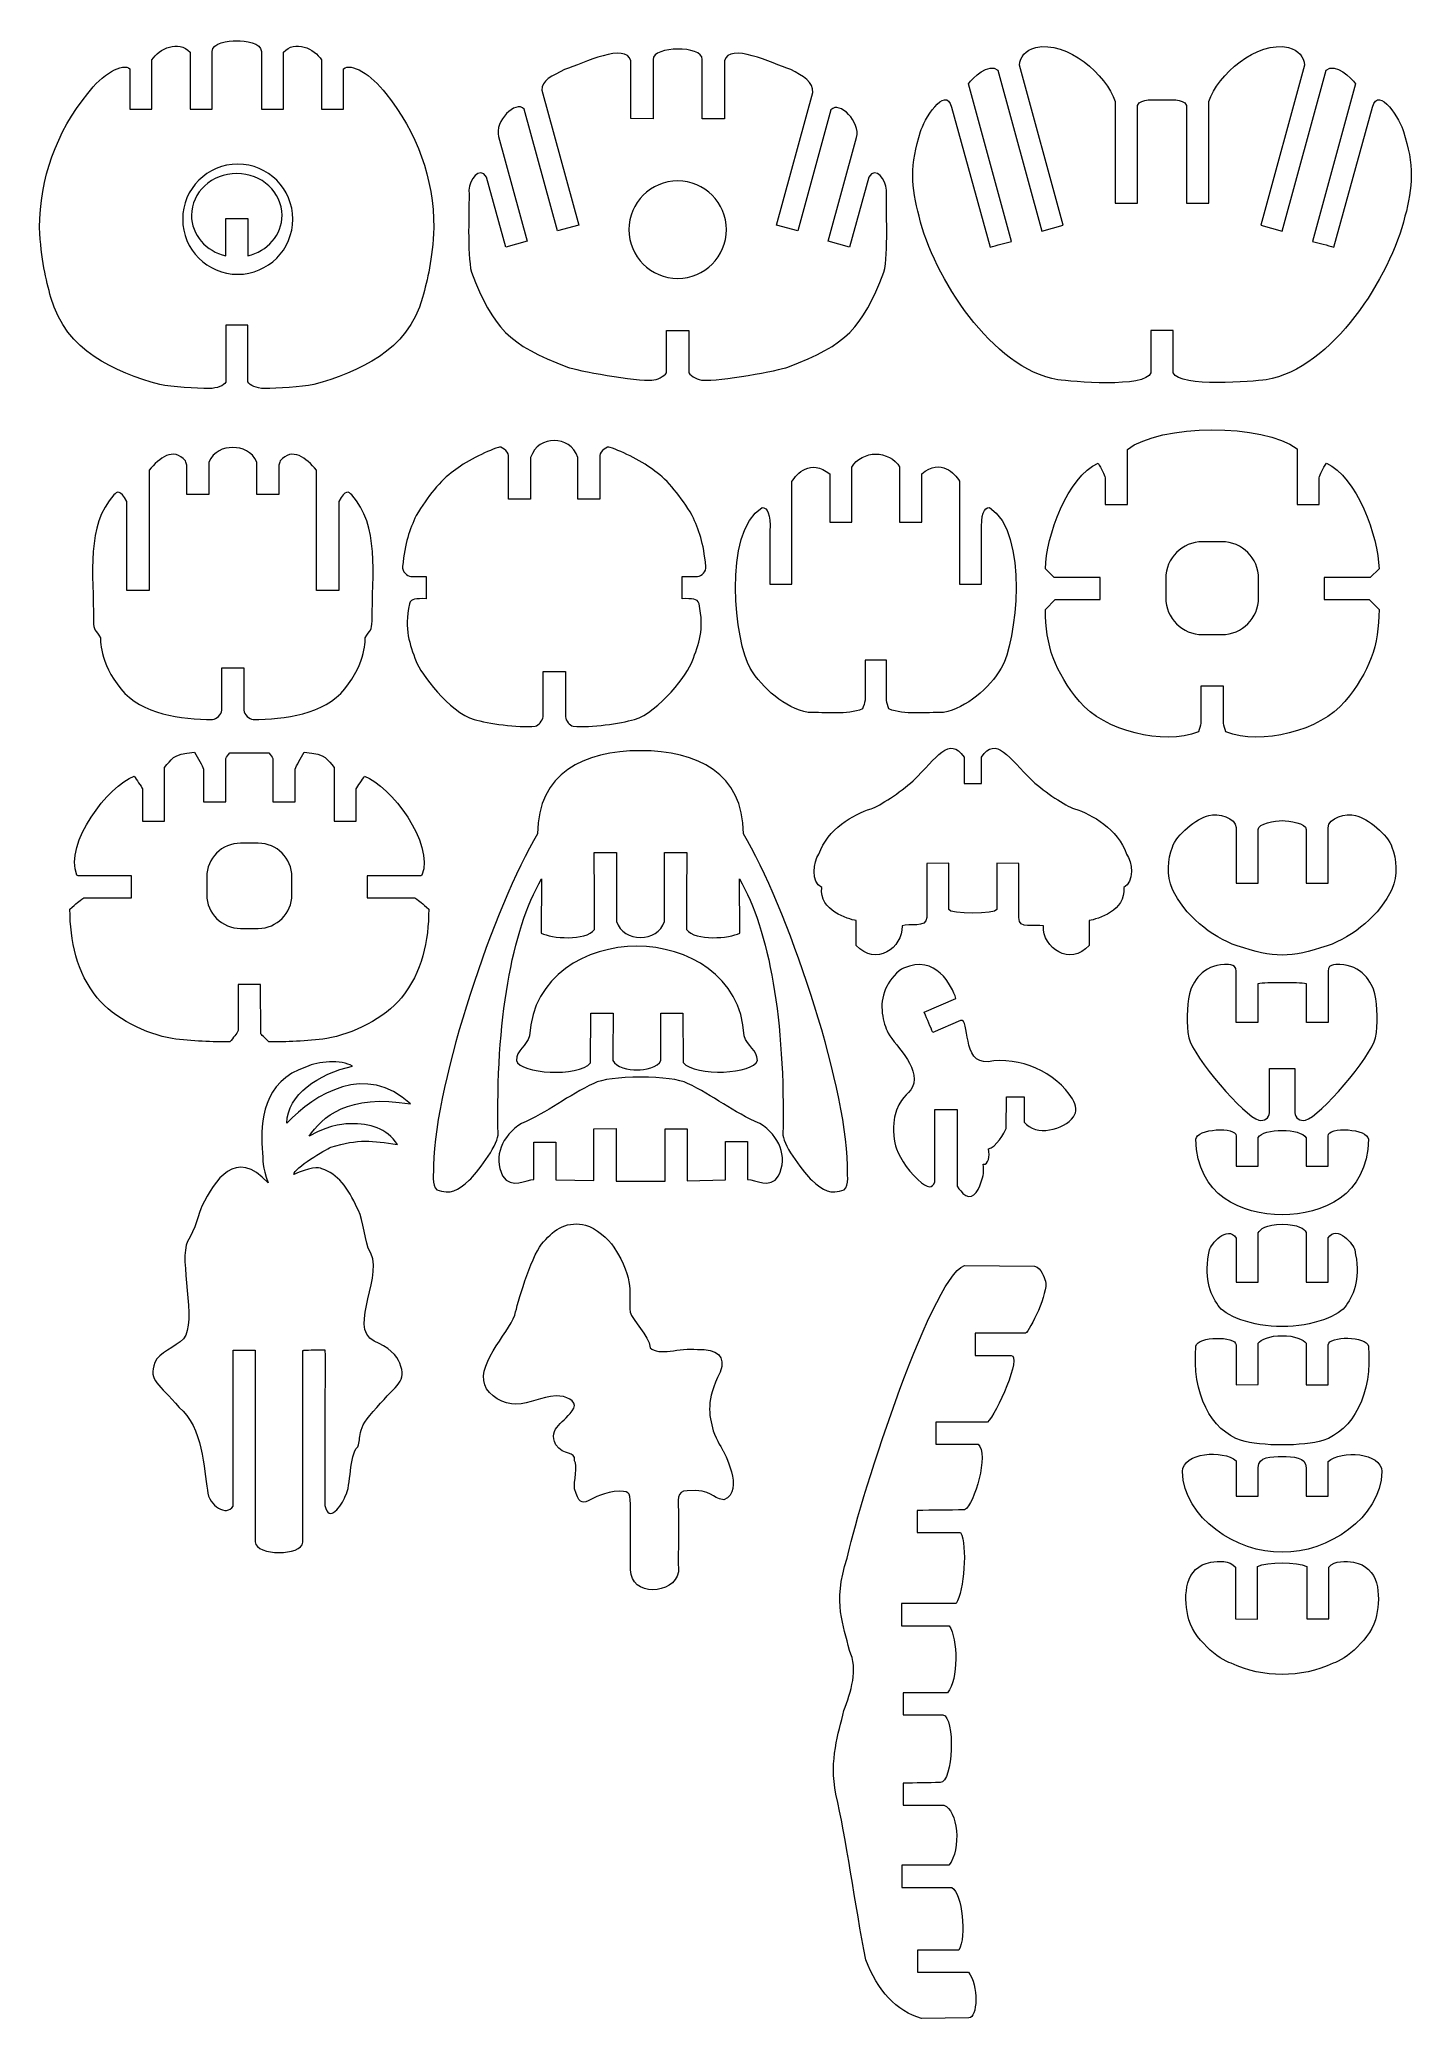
# Model space of a CAD drawing. Header units: centimetres. Extents: x -9.3 to 9.4, y -13.4 to 13.5.
import ezdxf

# ---------------------------------------------------------------- set-up
doc = ezdxf.new("R2010")
doc.units = ezdxf.units.CM
doc.header["$MEASUREMENT"] = 0
doc.layers.add('Livello 1', color=7, linetype='Continuous')

msp = doc.modelspace()

# ---------------------------------------------------------------- linework, layer by layer
at = {"layer": 'Livello 1', "color": 250, "lineweight": 20}
for points, knots in [([(-6.48663, 9.57023), (-6.48663, 9.57023), (-6.48494, 8.79891), (-6.48494, 8.79891), (-6.48494, 8.79891), (-6.45506, 8.74914), (-6.37385, 8.71315), (-6.26078, 8.70959), (-6.26078, 8.70959), (-6.08291, 8.71079), (-5.76157, 8.72931), (-5.59065, 8.76258), (-5.59065, 8.76258), (-4.97614, 8.9427), (-4.31874, 9.20651), (-4.11043, 9.94787), (-4.11043, 9.94787), (-4.04608, 10.19111), (-3.97598, 10.45721), (-3.9569, 10.89766), (-3.9569, 10.89766), (-3.96275, 11.55965), (-4.18038, 12.1933), (-4.61236, 12.71686), (-4.61236, 12.71686), (-4.79993, 12.97824), (-5.09302, 13.14295), (-5.18358, 13.05271), (-5.18358, 13.05271), (-5.18358, 13.05271), (-5.18358, 12.50696), (-5.18358, 12.50696), (-5.18358, 12.50696), (-5.28352, 12.50696), (-5.3836, 12.50696), (-5.48365, 12.50696), (-5.48365, 12.50696), (-5.48365, 12.50696), (-5.48365, 13.17456), (-5.48365, 13.17456), (-5.48365, 13.17456), (-5.58147, 13.33041), (-5.84549, 13.45106), (-6.00174, 13.28025), (-6.00174, 13.28025), (-6.00174, 13.28025), (-6.00174, 12.50664), (-6.00174, 12.50664), (-6.00174, 12.50664), (-6.00174, 12.50664), (-6.30185, 12.50664), (-6.30185, 12.50664), (-6.30185, 12.50664), (-6.30185, 12.50664), (-6.30185, 13.28695), (-6.30185, 13.28695), (-6.30185, 13.28695), (-6.30185, 13.40753), (-6.52008, 13.43984), (-6.63621, 13.43395), (-6.63621, 13.43395), (-6.75234, 13.43984), (-6.97061, 13.40753), (-6.97061, 13.28695), (-6.97061, 13.28695), (-6.97061, 13.28695), (-6.97061, 12.50696), (-6.97061, 12.50696), (-6.97061, 12.50696), (-6.97061, 12.50696), (-7.27068, 12.50696), (-7.27068, 12.50696), (-7.27068, 12.50696), (-7.27068, 12.50696), (-7.27068, 13.28025), (-7.27068, 13.28025), (-7.27068, 13.28025), (-7.42696, 13.45106), (-7.69098, 13.33041), (-7.78881, 13.17456), (-7.78881, 13.17456), (-7.78881, 13.17456), (-7.78881, 12.50696), (-7.78881, 12.50696), (-7.78881, 12.50696), (-7.88885, 12.50696), (-7.9889, 12.50696), (-8.08888, 12.50696), (-8.08888, 12.50696), (-8.08888, 12.50696), (-8.08888, 13.05271), (-8.08888, 13.05271), (-8.08888, 13.05271), (-8.1794, 13.14295), (-8.47249, 12.97824), (-8.6601, 12.71686), (-8.6601, 12.71686), (-9.09207, 12.1933), (-9.30967, 11.55965), (-9.31552, 10.89766), (-9.31552, 10.89766), (-9.29647, 10.45721), (-9.22637, 10.19111), (-9.16203, 9.94787), (-9.16203, 9.94787), (-8.95368, 9.20651), (-8.29628, 8.9427), (-7.68181, 8.76258), (-7.68181, 8.76258), (-7.51089, 8.72931), (-7.18954, 8.71079), (-7.01164, 8.70959), (-7.01164, 8.70959), (-6.89861, 8.71315), (-6.8139, 8.74737), (-6.78406, 8.79715), (-6.78406, 8.79715), (-6.78406, 8.79715), (-6.78406, 9.57026), (-6.78406, 9.57026), (-6.78406, 9.57026), (-6.78406, 9.57026), (-6.48663, 9.57023), (-6.48663, 9.57023)], [0, 0, 0, 0, 0.03225806, 0.03225806, 0.03225806, 0.03225806, 0.06451613, 0.06451613, 0.06451613, 0.06451613, 0.09677419, 0.09677419, 0.09677419, 0.09677419, 0.12903226, 0.12903226, 0.12903226, 0.12903226, 0.16129032, 0.16129032, 0.16129032, 0.16129032, 0.19354839, 0.19354839, 0.19354839, 0.19354839, 0.22580645, 0.22580645, 0.22580645, 0.22580645, 0.25806452, 0.25806452, 0.25806452, 0.25806452, 0.29032258, 0.29032258, 0.29032258, 0.29032258, 0.32258065, 0.32258065, 0.32258065, 0.32258065, 0.35483871, 0.35483871, 0.35483871, 0.35483871, 0.38709677, 0.38709677, 0.38709677, 0.38709677, 0.41935484, 0.41935484, 0.41935484, 0.41935484, 0.4516129, 0.4516129, 0.4516129, 0.4516129, 0.48387097, 0.48387097, 0.48387097, 0.48387097, 0.51612903, 0.51612903, 0.51612903, 0.51612903, 0.5483871, 0.5483871, 0.5483871, 0.5483871, 0.58064516, 0.58064516, 0.58064516, 0.58064516, 0.61290323, 0.61290323, 0.61290323, 0.61290323, 0.64516129, 0.64516129, 0.64516129, 0.64516129, 0.67741935, 0.67741935, 0.67741935, 0.67741935, 0.70967742, 0.70967742, 0.70967742, 0.70967742, 0.74193548, 0.74193548, 0.74193548, 0.74193548, 0.77419355, 0.77419355, 0.77419355, 0.77419355, 0.80645161, 0.80645161, 0.80645161, 0.80645161, 0.83870968, 0.83870968, 0.83870968, 0.83870968, 0.87096774, 0.87096774, 0.87096774, 0.87096774, 0.90322581, 0.90322581, 0.90322581, 0.90322581, 0.93548387, 0.93548387, 0.93548387, 0.93548387, 0.96774194, 0.96774194, 0.96774194, 0.96774194, 1, 1, 1, 1]), ([(-0.31002, 13.18228), (-0.31002, 13.18228), (-0.31002, 12.3753), (-0.31002, 12.3753), (-0.31002, 12.3753), (-0.31002, 12.3753), (-0.00991, 12.3753), (-0.00991, 12.3753), (-0.00991, 12.3753), (-0.00991, 12.3753), (-0.00991, 13.16231), (-0.00991, 13.16231), (-0.00991, 13.16231), (0.0581, 13.41822), (0.63235, 13.13162), (0.89143, 13.04346), (0.89143, 13.04346), (1.06218, 12.95827), (1.20174, 12.86743), (1.19126, 12.73154), (1.19126, 12.73154), (1.19126, 12.73154), (0.69868, 10.9304), (0.69868, 10.9304), (0.69868, 10.9304), (0.69868, 10.9304), (0.98813, 10.85123), (0.98813, 10.85123), (0.98813, 10.85123), (0.98813, 10.85123), (1.43856, 12.49821), (1.43856, 12.49821), (1.43856, 12.49821), (1.55716, 12.62309), (1.84189, 12.32934), (1.78699, 12.11964), (1.78699, 12.11964), (1.78699, 12.11964), (1.40162, 10.71054), (1.40162, 10.71054), (1.40162, 10.71054), (1.40162, 10.71054), (1.69107, 10.63135), (1.69107, 10.63135), (1.69107, 10.63135), (1.69107, 10.63135), (1.95344, 11.58229), (1.95344, 11.58229), (1.95344, 11.58229), (2.04953, 11.73882), (2.18683, 11.54052), (2.19212, 11.40552), (2.19212, 11.40552), (2.18532, 11.1277), (2.22038, 10.55846), (2.15829, 10.28883), (2.15829, 10.28883), (1.85035, 9.52112), (1.66409, 9.31083), (0.85333, 9.00208), (0.85333, 9.00208), (0.74616, 8.95548), (-0.095, 8.80727), (-0.29443, 8.8223), (-0.29443, 8.8223), (-0.36661, 8.82632), (-0.45621, 8.87338), (-0.49378, 8.92302), (-0.49378, 8.92302), (-0.49378, 8.92302), (-0.49378, 9.49875), (-0.49378, 9.49875), (-0.49378, 9.49875), (-0.49378, 9.49875), (-0.64439, 9.49882), (-0.64439, 9.49882), (-0.64439, 9.49882), (-0.64439, 9.49882), (-0.79502, 9.49875), (-0.79502, 9.49875), (-0.79502, 9.49875), (-0.79502, 9.49875), (-0.79502, 8.92475), (-0.79502, 8.92475), (-0.79502, 8.92475), (-0.83259, 8.87511), (-0.9222, 8.82632), (-0.99438, 8.8223), (-0.99438, 8.8223), (-1.1938, 8.80727), (-2.03496, 8.95548), (-2.14214, 9.00208), (-2.14214, 9.00208), (-2.95289, 9.31083), (-3.13916, 9.52112), (-3.4471, 10.28883), (-3.4471, 10.28883), (-3.50919, 10.55846), (-3.47412, 11.1277), (-3.48093, 11.40552), (-3.48093, 11.40552), (-3.47564, 11.54052), (-3.33834, 11.73882), (-3.24224, 11.58229), (-3.24224, 11.58229), (-3.24224, 11.58229), (-2.97988, 10.63135), (-2.97988, 10.63135), (-2.97988, 10.63135), (-2.97988, 10.63135), (-2.69043, 10.71054), (-2.69043, 10.71054), (-2.69043, 10.71054), (-2.69043, 10.71054), (-3.07919, 12.13196), (-3.07919, 12.13196), (-3.07919, 12.13196), (-3.13408, 12.34165), (-2.84829, 12.6316), (-2.72969, 12.50675), (-2.72969, 12.50675), (-2.72969, 12.50675), (-2.27693, 10.85123), (-2.27693, 10.85123), (-2.27693, 10.85123), (-2.27693, 10.85123), (-1.98745, 10.9304), (-1.98745, 10.9304), (-1.98745, 10.9304), (-1.98745, 10.9304), (-2.48825, 12.76145), (-2.48825, 12.76145), (-2.48825, 12.76145), (-2.49873, 12.89731), (-2.35098, 12.95827), (-2.18024, 13.04346), (-2.18024, 13.04346), (-1.92116, 13.13162), (-1.34691, 13.41822), (-1.27886, 13.16231), (-1.27886, 13.16231), (-1.27886, 13.16231), (-1.27886, 12.37876), (-1.27886, 12.37876), (-1.27886, 12.37876), (-1.27886, 12.37876), (-0.97878, 12.37544), (-0.97878, 12.37544), (-0.97878, 12.37544), (-0.97878, 12.37544), (-0.97878, 13.18228), (-0.97878, 13.18228), (-0.97878, 13.18228), (-0.97734, 13.36301), (-0.31157, 13.37659), (-0.31002, 13.18228)], [0, 0, 0, 0, 0.02564103, 0.02564103, 0.02564103, 0.02564103, 0.05128205, 0.05128205, 0.05128205, 0.05128205, 0.07692308, 0.07692308, 0.07692308, 0.07692308, 0.1025641, 0.1025641, 0.1025641, 0.1025641, 0.12820513, 0.12820513, 0.12820513, 0.12820513, 0.15384615, 0.15384615, 0.15384615, 0.15384615, 0.17948718, 0.17948718, 0.17948718, 0.17948718, 0.20512821, 0.20512821, 0.20512821, 0.20512821, 0.23076923, 0.23076923, 0.23076923, 0.23076923, 0.25641026, 0.25641026, 0.25641026, 0.25641026, 0.28205128, 0.28205128, 0.28205128, 0.28205128, 0.30769231, 0.30769231, 0.30769231, 0.30769231, 0.33333333, 0.33333333, 0.33333333, 0.33333333, 0.35897436, 0.35897436, 0.35897436, 0.35897436, 0.38461538, 0.38461538, 0.38461538, 0.38461538, 0.41025641, 0.41025641, 0.41025641, 0.41025641, 0.43589744, 0.43589744, 0.43589744, 0.43589744, 0.46153846, 0.46153846, 0.46153846, 0.46153846, 0.48717949, 0.48717949, 0.48717949, 0.48717949, 0.51282051, 0.51282051, 0.51282051, 0.51282051, 0.53846154, 0.53846154, 0.53846154, 0.53846154, 0.56410256, 0.56410256, 0.56410256, 0.56410256, 0.58974359, 0.58974359, 0.58974359, 0.58974359, 0.61538462, 0.61538462, 0.61538462, 0.61538462, 0.64102564, 0.64102564, 0.64102564, 0.64102564, 0.66666667, 0.66666667, 0.66666667, 0.66666667, 0.69230769, 0.69230769, 0.69230769, 0.69230769, 0.71794872, 0.71794872, 0.71794872, 0.71794872, 0.74358974, 0.74358974, 0.74358974, 0.74358974, 0.76923077, 0.76923077, 0.76923077, 0.76923077, 0.79487179, 0.79487179, 0.79487179, 0.79487179, 0.82051282, 0.82051282, 0.82051282, 0.82051282, 0.84615385, 0.84615385, 0.84615385, 0.84615385, 0.87179487, 0.87179487, 0.87179487, 0.87179487, 0.8974359, 0.8974359, 0.8974359, 0.8974359, 0.92307692, 0.92307692, 0.92307692, 0.92307692, 0.94871795, 0.94871795, 0.94871795, 0.94871795, 0.97435897, 0.97435897, 0.97435897, 0.97435897, 1, 1, 1, 1]), ([(5.937, 9.49741), (5.937, 9.49741), (6.08764, 9.49734), (6.08764, 9.49734), (6.08764, 9.49734), (6.08764, 9.49734), (6.08764, 8.92161), (6.08764, 8.92161), (6.08764, 8.92161), (6.17908, 8.7212), (7.17656, 8.80385), (7.35055, 8.82985), (7.35055, 8.82985), (8.25052, 8.97802), (9.03965, 10.23003), (9.23865, 11.04992), (9.23865, 11.04992), (9.34155, 11.43695), (9.36685, 11.75734), (9.21699, 12.20025), (9.21699, 12.20025), (9.18654, 12.34034), (8.87797, 12.85025), (8.79722, 12.5318), (8.79722, 12.5318), (8.79722, 12.5318), (8.27246, 10.62997), (8.27246, 10.62997), (8.27246, 10.62997), (8.18529, 10.65572), (8.07092, 10.68511), (7.98304, 10.70913), (7.98304, 10.70913), (7.98304, 10.70913), (8.56781, 12.8475), (8.56781, 12.8475), (8.56781, 12.8475), (8.51306, 12.93682), (8.28957, 13.13702), (8.16783, 13.03757), (8.16783, 13.03757), (8.16783, 13.03757), (7.56952, 10.84982), (7.56952, 10.84982), (7.56952, 10.84982), (7.56952, 10.84982), (7.28006, 10.92898), (7.28006, 10.92898), (7.28006, 10.92898), (7.28006, 10.92898), (7.8753, 13.10552), (7.8753, 13.10552), (7.8753, 13.10552), (7.86599, 13.21509), (7.79727, 13.30346), (7.65376, 13.34403), (7.65376, 13.34403), (7.22545, 13.43889), (6.69159, 12.96878), (6.57147, 12.61142), (6.57147, 12.61142), (6.57147, 12.61142), (6.57147, 11.22909), (6.57147, 11.22909), (6.57147, 11.22909), (6.57147, 11.22909), (6.2714, 11.22909), (6.2714, 11.22909), (6.2714, 11.22909), (6.2714, 11.22909), (6.2714, 12.556), (6.2714, 12.556), (6.2714, 12.556), (6.21894, 12.66155), (6.03973, 12.62775), (5.937, 12.63018), (5.937, 12.63018), (5.83427, 12.62775), (5.65506, 12.66155), (5.6026, 12.556), (5.6026, 12.556), (5.6026, 12.556), (5.6026, 11.22909), (5.6026, 11.22909), (5.6026, 11.22909), (5.6026, 11.22909), (5.30253, 11.22909), (5.30253, 11.22909), (5.30253, 11.22909), (5.30253, 11.22909), (5.30253, 12.61142), (5.30253, 12.61142), (5.30253, 12.61142), (5.18241, 12.96878), (4.64855, 13.43889), (4.22021, 13.34403), (4.22021, 13.34403), (4.07673, 13.30346), (4.00801, 13.21509), (3.99866, 13.10552), (3.99866, 13.10552), (3.99866, 13.10552), (4.59394, 10.92898), (4.59394, 10.92898), (4.59394, 10.92898), (4.59394, 10.92898), (4.30449, 10.84982), (4.30449, 10.84982), (4.30449, 10.84982), (4.30449, 10.84982), (3.70614, 13.03757), (3.70614, 13.03757), (3.70614, 13.03757), (3.5844, 13.13702), (3.36095, 12.93682), (3.30616, 12.8475), (3.30616, 12.8475), (3.30616, 12.8475), (3.89096, 10.70913), (3.89096, 10.70913), (3.89096, 10.70913), (3.80308, 10.68511), (3.68868, 10.65572), (3.60151, 10.62997), (3.60151, 10.62997), (3.60151, 10.62997), (3.07679, 12.5318), (3.07679, 12.5318), (3.07679, 12.5318), (2.99603, 12.85025), (2.68746, 12.34034), (2.65702, 12.20025), (2.65702, 12.20025), (2.50716, 11.75734), (2.53245, 11.43695), (2.63535, 11.04992), (2.63535, 11.04992), (2.83436, 10.23003), (3.62345, 8.97802), (4.52342, 8.82985), (4.52342, 8.82985), (4.69745, 8.80385), (5.70875, 8.71252), (5.78637, 8.92334), (5.78637, 8.92334), (5.78637, 8.92334), (5.78637, 9.49734), (5.78637, 9.49734), (5.78637, 9.49734), (5.78637, 9.49734), (5.937, 9.49741), (5.937, 9.49741)], [0, 0, 0, 0, 0.02631579, 0.02631579, 0.02631579, 0.02631579, 0.05263158, 0.05263158, 0.05263158, 0.05263158, 0.07894737, 0.07894737, 0.07894737, 0.07894737, 0.10526316, 0.10526316, 0.10526316, 0.10526316, 0.13157895, 0.13157895, 0.13157895, 0.13157895, 0.15789474, 0.15789474, 0.15789474, 0.15789474, 0.18421053, 0.18421053, 0.18421053, 0.18421053, 0.21052632, 0.21052632, 0.21052632, 0.21052632, 0.23684211, 0.23684211, 0.23684211, 0.23684211, 0.26315789, 0.26315789, 0.26315789, 0.26315789, 0.28947368, 0.28947368, 0.28947368, 0.28947368, 0.31578947, 0.31578947, 0.31578947, 0.31578947, 0.34210526, 0.34210526, 0.34210526, 0.34210526, 0.36842105, 0.36842105, 0.36842105, 0.36842105, 0.39473684, 0.39473684, 0.39473684, 0.39473684, 0.42105263, 0.42105263, 0.42105263, 0.42105263, 0.44736842, 0.44736842, 0.44736842, 0.44736842, 0.47368421, 0.47368421, 0.47368421, 0.47368421, 0.5, 0.5, 0.5, 0.5, 0.52631579, 0.52631579, 0.52631579, 0.52631579, 0.55263158, 0.55263158, 0.55263158, 0.55263158, 0.57894737, 0.57894737, 0.57894737, 0.57894737, 0.60526316, 0.60526316, 0.60526316, 0.60526316, 0.63157895, 0.63157895, 0.63157895, 0.63157895, 0.65789474, 0.65789474, 0.65789474, 0.65789474, 0.68421053, 0.68421053, 0.68421053, 0.68421053, 0.71052632, 0.71052632, 0.71052632, 0.71052632, 0.73684211, 0.73684211, 0.73684211, 0.73684211, 0.76315789, 0.76315789, 0.76315789, 0.76315789, 0.78947368, 0.78947368, 0.78947368, 0.78947368, 0.81578947, 0.81578947, 0.81578947, 0.81578947, 0.84210526, 0.84210526, 0.84210526, 0.84210526, 0.86842105, 0.86842105, 0.86842105, 0.86842105, 0.89473684, 0.89473684, 0.89473684, 0.89473684, 0.92105263, 0.92105263, 0.92105263, 0.92105263, 0.94736842, 0.94736842, 0.94736842, 0.94736842, 0.97368421, 0.97368421, 0.97368421, 0.97368421, 1, 1, 1, 1]), ([(-6.62273, 11.75854), (-6.20945, 11.75854), (-5.87442, 11.42351), (-5.87442, 11.01023), (-5.87442, 11.01023), (-5.87442, 10.59691), (-6.20945, 10.26192), (-6.62273, 10.26192), (-6.62273, 10.26192), (-7.03601, 10.26192), (-7.37105, 10.59691), (-7.37105, 11.01023), (-7.37105, 11.01023), (-7.37105, 11.42351), (-7.03601, 11.75854), (-6.62273, 11.75854)], [0, 0, 0, 0, 0.25, 0.25, 0.25, 0.25, 0.5, 0.5, 0.5, 0.5, 0.75, 0.75, 0.75, 0.75, 1, 1, 1, 1]), ([(-6.63624, 11.63119), (-6.29648, 11.63119), (-6.02104, 11.37708), (-6.02104, 11.0636), (-6.02104, 11.0636), (-6.02104, 10.79793), (-6.21898, 10.5749), (-6.48621, 10.51309), (-6.48621, 10.51309), (-6.48621, 10.51309), (-6.48621, 11.01887), (-6.48621, 11.01887), (-6.48621, 11.01887), (-6.48621, 11.01887), (-6.78628, 11.01887), (-6.78628, 11.01887), (-6.78628, 11.01887), (-6.78628, 11.01887), (-6.78628, 10.51309), (-6.78628, 10.51309), (-6.78628, 10.51309), (-7.05355, 10.5749), (-7.25149, 10.79793), (-7.25149, 11.0636), (-7.25149, 11.0636), (-7.25149, 11.37708), (-6.97601, 11.63119), (-6.63624, 11.63119)], [0, 0, 0, 0, 0.14285714, 0.14285714, 0.14285714, 0.14285714, 0.28571429, 0.28571429, 0.28571429, 0.28571429, 0.42857143, 0.42857143, 0.42857143, 0.42857143, 0.57142857, 0.57142857, 0.57142857, 0.57142857, 0.71428571, 0.71428571, 0.71428571, 0.71428571, 0.85714286, 0.85714286, 0.85714286, 0.85714286, 1, 1, 1, 1]), ([(-0.64439, 11.53135), (-0.27827, 11.53135), (0.01848, 11.2346), (0.01848, 10.86848), (0.01848, 10.86848), (0.01848, 10.50237), (-0.27827, 10.20561), (-0.64439, 10.20561), (-0.64439, 10.20561), (-1.0105, 10.20561), (-1.30725, 10.50237), (-1.30725, 10.86848), (-1.30725, 10.86848), (-1.30725, 11.2346), (-1.0105, 11.53135), (-0.64439, 11.53135)], [0, 0, 0, 0, 0.25, 0.25, 0.25, 0.25, 0.5, 0.5, 0.5, 0.5, 0.75, 0.75, 0.75, 0.75, 1, 1, 1, 1]), ([(5.46615, 7.883), (5.46615, 7.883), (5.46615, 7.13606), (5.46615, 7.13606), (5.46615, 7.13606), (5.46615, 7.13606), (5.16608, 7.13606), (5.16608, 7.13606), (5.16608, 7.13606), (5.16608, 7.13606), (5.16608, 7.49836), (5.16608, 7.49836), (5.16608, 7.49836), (5.15348, 7.53685), (5.11538, 7.62875), (5.06716, 7.69648), (5.06716, 7.69648), (4.65437, 7.51805), (4.36143, 6.69424), (4.35197, 6.26152), (4.35197, 6.26152), (4.35197, 6.26152), (4.47128, 6.14221), (4.47128, 6.14221), (4.47128, 6.14221), (4.47128, 6.14221), (5.09654, 6.14221), (5.09654, 6.14221), (5.09654, 6.14221), (5.09654, 6.14221), (5.09654, 5.84214), (5.09654, 5.84214), (5.09654, 5.84214), (4.89338, 5.84214), (4.69032, 5.84214), (4.48716, 5.84214), (4.48716, 5.84214), (4.48716, 5.84214), (4.35197, 5.70696), (4.35197, 5.70696), (4.35197, 5.70696), (4.35197, 5.21614), (4.48271, 4.86089), (4.81411, 4.45918), (4.81411, 4.45918), (5.14858, 4.0538), (5.95785, 3.85935), (6.4316, 4.04326), (6.4316, 4.04326), (6.44867, 4.08718), (6.45961, 4.12634), (6.46659, 4.16235), (6.46659, 4.16235), (6.46659, 4.16235), (6.46659, 4.66425), (6.46659, 4.66425), (6.46659, 4.66425), (6.46659, 4.66425), (6.77086, 4.66425), (6.77086, 4.66425), (6.77086, 4.66425), (6.77086, 4.66425), (6.77086, 4.16235), (6.77086, 4.16235), (6.77086, 4.16235), (6.77785, 4.12634), (6.78878, 4.08718), (6.80586, 4.04326), (6.80586, 4.04326), (7.2796, 3.85935), (8.08888, 4.0538), (8.42334, 4.45918), (8.42334, 4.45918), (8.75474, 4.86089), (8.88548, 5.21614), (8.88548, 5.70696), (8.88548, 5.70696), (8.88548, 5.70696), (8.75026, 5.84214), (8.75026, 5.84214), (8.75026, 5.84214), (8.54713, 5.84214), (8.34404, 5.84214), (8.14088, 5.84214), (8.14088, 5.84214), (8.14088, 5.84214), (8.14088, 6.14221), (8.14088, 6.14221), (8.14088, 6.14221), (8.14088, 6.14221), (8.76617, 6.14221), (8.76617, 6.14221), (8.76617, 6.14221), (8.76617, 6.14221), (8.88548, 6.26152), (8.88548, 6.26152), (8.88548, 6.26152), (8.87603, 6.69424), (8.58305, 7.51805), (8.1703, 7.69648), (8.1703, 7.69648), (8.12204, 7.62875), (8.08394, 7.53685), (8.07138, 7.49836), (8.07138, 7.49836), (8.07138, 7.49836), (8.07138, 7.13606), (8.07138, 7.13606), (8.07138, 7.13606), (8.07138, 7.13606), (7.77131, 7.13606), (7.77131, 7.13606), (7.77131, 7.13606), (7.77131, 7.13606), (7.77131, 7.88995), (7.77131, 7.88995), (7.77131, 7.88995), (7.31598, 8.24279), (5.9116, 8.22819), (5.46615, 7.883)], [0, 0, 0, 0, 0.03333333, 0.03333333, 0.03333333, 0.03333333, 0.06666667, 0.06666667, 0.06666667, 0.06666667, 0.1, 0.1, 0.1, 0.1, 0.13333333, 0.13333333, 0.13333333, 0.13333333, 0.16666667, 0.16666667, 0.16666667, 0.16666667, 0.2, 0.2, 0.2, 0.2, 0.23333333, 0.23333333, 0.23333333, 0.23333333, 0.26666667, 0.26666667, 0.26666667, 0.26666667, 0.3, 0.3, 0.3, 0.3, 0.33333333, 0.33333333, 0.33333333, 0.33333333, 0.36666667, 0.36666667, 0.36666667, 0.36666667, 0.4, 0.4, 0.4, 0.4, 0.43333333, 0.43333333, 0.43333333, 0.43333333, 0.46666667, 0.46666667, 0.46666667, 0.46666667, 0.5, 0.5, 0.5, 0.5, 0.53333333, 0.53333333, 0.53333333, 0.53333333, 0.56666667, 0.56666667, 0.56666667, 0.56666667, 0.6, 0.6, 0.6, 0.6, 0.63333333, 0.63333333, 0.63333333, 0.63333333, 0.66666667, 0.66666667, 0.66666667, 0.66666667, 0.7, 0.7, 0.7, 0.7, 0.73333333, 0.73333333, 0.73333333, 0.73333333, 0.76666667, 0.76666667, 0.76666667, 0.76666667, 0.8, 0.8, 0.8, 0.8, 0.83333333, 0.83333333, 0.83333333, 0.83333333, 0.86666667, 0.86666667, 0.86666667, 0.86666667, 0.9, 0.9, 0.9, 0.9, 0.93333333, 0.93333333, 0.93333333, 0.93333333, 0.96666667, 0.96666667, 0.96666667, 0.96666667, 1, 1, 1, 1]), ([(-6.68955, 4.91617), (-6.68955, 4.91617), (-6.8392, 4.91617), (-6.8392, 4.91617), (-6.8392, 4.91617), (-6.8392, 4.91617), (-6.8392, 4.33906), (-6.8392, 4.33906), (-6.8392, 4.33906), (-6.8392, 4.28343), (-6.91413, 4.21389), (-6.96458, 4.21368), (-6.96458, 4.21368), (-7.38801, 4.21368), (-7.93172, 4.2842), (-8.21235, 4.62961), (-8.21235, 4.62961), (-8.5012, 4.9851), (-8.4896, 5.32268), (-8.48963, 5.32282), (-8.48963, 5.32282), (-8.55049, 5.42826), (-8.5821, 5.41941), (-8.5821, 5.55389), (-8.5821, 5.55389), (-8.5821, 6.19679), (-8.68567, 6.85123), (-8.30478, 7.2638), (-8.30478, 7.2638), (-8.26428, 7.31252), (-8.21979, 7.33584), (-8.12811, 7.17659), (-8.12811, 7.17659), (-8.12811, 6.77354), (-8.12811, 6.37064), (-8.12811, 5.96755), (-8.12811, 5.96755), (-8.12811, 5.96755), (-7.828, 5.96755), (-7.828, 5.96755), (-7.828, 5.96755), (-7.828, 6.51207), (-7.828, 7.05619), (-7.828, 7.60084), (-7.828, 7.60084), (-7.68495, 7.76365), (-7.49939, 7.92205), (-7.33432, 7.72594), (-7.33432, 7.72594), (-7.32614, 7.70495), (-7.3195, 7.68576), (-7.31404, 7.66801), (-7.31404, 7.66801), (-7.31404, 7.66801), (-7.31404, 7.26786), (-7.31404, 7.26786), (-7.31404, 7.26786), (-7.21402, 7.26786), (-7.11419, 7.26786), (-7.01396, 7.26786), (-7.01396, 7.26786), (-7.01396, 7.26786), (-7.01396, 7.70809), (-7.01396, 7.70809), (-7.01396, 7.70809), (-6.95202, 7.85834), (-6.81793, 7.91012), (-6.68955, 7.90811), (-6.68955, 7.90811), (-6.56117, 7.91012), (-6.42708, 7.85834), (-6.36514, 7.70809), (-6.36514, 7.70809), (-6.36514, 7.70809), (-6.36514, 7.26786), (-6.36514, 7.26786), (-6.36514, 7.26786), (-6.26491, 7.26786), (-6.16508, 7.26786), (-6.06506, 7.26786), (-6.06506, 7.26786), (-6.06506, 7.26786), (-6.06506, 7.66801), (-6.06506, 7.66801), (-6.06506, 7.66801), (-6.05959, 7.68576), (-6.05296, 7.70495), (-6.04478, 7.72594), (-6.04478, 7.72594), (-5.87968, 7.92205), (-5.69415, 7.76365), (-5.5511, 7.60084), (-5.5511, 7.60084), (-5.5511, 7.05619), (-5.5511, 6.51207), (-5.5511, 5.96755), (-5.5511, 5.96755), (-5.5511, 5.96755), (-5.25099, 5.96755), (-5.25099, 5.96755), (-5.25099, 5.96755), (-5.25099, 6.37064), (-5.25099, 6.77354), (-5.25099, 7.17659), (-5.25099, 7.17659), (-5.15931, 7.33584), (-5.11482, 7.31252), (-5.07432, 7.2638), (-5.07432, 7.2638), (-4.69339, 6.85123), (-4.797, 6.19679), (-4.797, 5.55389), (-4.797, 5.55389), (-4.797, 5.41941), (-4.82861, 5.42826), (-4.88947, 5.32282), (-4.88947, 5.32282), (-4.8895, 5.32268), (-4.87789, 4.9851), (-5.16675, 4.62961), (-5.16675, 4.62961), (-5.44738, 4.2842), (-5.99108, 4.21368), (-6.41452, 4.21368), (-6.41452, 4.21368), (-6.46497, 4.21389), (-6.5399, 4.28343), (-6.5399, 4.33906), (-6.5399, 4.33906), (-6.5399, 4.33906), (-6.5399, 4.91617), (-6.5399, 4.91617), (-6.5399, 4.91617), (-6.5399, 4.91617), (-6.68955, 4.91617), (-6.68955, 4.91617)], [0, 0, 0, 0, 0.02941176, 0.02941176, 0.02941176, 0.02941176, 0.05882353, 0.05882353, 0.05882353, 0.05882353, 0.08823529, 0.08823529, 0.08823529, 0.08823529, 0.11764706, 0.11764706, 0.11764706, 0.11764706, 0.14705882, 0.14705882, 0.14705882, 0.14705882, 0.17647059, 0.17647059, 0.17647059, 0.17647059, 0.20588235, 0.20588235, 0.20588235, 0.20588235, 0.23529412, 0.23529412, 0.23529412, 0.23529412, 0.26470588, 0.26470588, 0.26470588, 0.26470588, 0.29411765, 0.29411765, 0.29411765, 0.29411765, 0.32352941, 0.32352941, 0.32352941, 0.32352941, 0.35294118, 0.35294118, 0.35294118, 0.35294118, 0.38235294, 0.38235294, 0.38235294, 0.38235294, 0.41176471, 0.41176471, 0.41176471, 0.41176471, 0.44117647, 0.44117647, 0.44117647, 0.44117647, 0.47058824, 0.47058824, 0.47058824, 0.47058824, 0.5, 0.5, 0.5, 0.5, 0.52941176, 0.52941176, 0.52941176, 0.52941176, 0.55882353, 0.55882353, 0.55882353, 0.55882353, 0.58823529, 0.58823529, 0.58823529, 0.58823529, 0.61764706, 0.61764706, 0.61764706, 0.61764706, 0.64705882, 0.64705882, 0.64705882, 0.64705882, 0.67647059, 0.67647059, 0.67647059, 0.67647059, 0.70588235, 0.70588235, 0.70588235, 0.70588235, 0.73529412, 0.73529412, 0.73529412, 0.73529412, 0.76470588, 0.76470588, 0.76470588, 0.76470588, 0.79411765, 0.79411765, 0.79411765, 0.79411765, 0.82352941, 0.82352941, 0.82352941, 0.82352941, 0.85294118, 0.85294118, 0.85294118, 0.85294118, 0.88235294, 0.88235294, 0.88235294, 0.88235294, 0.91176471, 0.91176471, 0.91176471, 0.91176471, 0.94117647, 0.94117647, 0.94117647, 0.94117647, 0.97058824, 0.97058824, 0.97058824, 0.97058824, 1, 1, 1, 1]), ([(-2.32216, 4.86509), (-2.35592, 4.86509), (-2.42605, 4.86509), (-2.47431, 4.86509), (-2.47431, 4.86509), (-2.47431, 4.65977), (-2.47431, 4.45442), (-2.47431, 4.2491), (-2.47431, 4.2491), (-2.47869, 4.19795), (-2.53393, 4.1312), (-2.5799, 4.12164), (-2.5799, 4.12164), (-2.82519, 4.10086), (-3.21973, 4.15872), (-3.41175, 4.21407), (-3.41175, 4.21407), (-3.74502, 4.31017), (-4.14514, 4.84918), (-4.19739, 4.99971), (-4.19739, 4.99971), (-4.28749, 5.24796), (-4.36605, 5.42551), (-4.28981, 5.78534), (-4.28981, 5.78534), (-4.26403, 5.86144), (-4.20127, 5.85466), (-4.0628, 5.85466), (-4.0628, 5.85466), (-4.0628, 5.95704), (-4.0628, 6.05289), (-4.0628, 6.15474), (-4.0628, 6.15474), (-4.10715, 6.15474), (-4.22434, 6.15474), (-4.26872, 6.15474), (-4.26872, 6.15474), (-4.3241, 6.16013), (-4.3905, 6.226), (-4.38221, 6.2937), (-4.38221, 6.2937), (-4.35254, 6.61723), (-4.28749, 6.78554), (-4.19739, 6.9869), (-4.19739, 6.9869), (-4.04319, 7.23554), (-3.86733, 7.46739), (-3.68903, 7.58768), (-3.68903, 7.58768), (-3.54478, 7.70731), (-3.25268, 7.8541), (-3.08014, 7.91002), (-3.08014, 7.91002), (-3.05079, 7.9345), (-2.94305, 7.85615), (-2.94305, 7.79875), (-2.94305, 7.79875), (-2.94305, 7.60187), (-2.94305, 7.40495), (-2.94305, 7.20806), (-2.94305, 7.20806), (-2.843, 7.20806), (-2.74299, 7.20806), (-2.64298, 7.20806), (-2.64298, 7.20806), (-2.64298, 7.39683), (-2.64298, 7.5856), (-2.64298, 7.77438), (-2.64298, 7.77438), (-2.59034, 7.93069), (-2.45346, 8.00326), (-2.32216, 8.0046), (-2.32216, 8.0046), (-2.19089, 8.00326), (-2.05398, 7.93069), (-2.00134, 7.77438), (-2.00134, 7.77438), (-2.00134, 7.5856), (-2.00134, 7.39683), (-2.00134, 7.20806), (-2.00134, 7.20806), (-1.90133, 7.20806), (-1.80132, 7.20806), (-1.70127, 7.20806), (-1.70127, 7.20806), (-1.70127, 7.40495), (-1.70127, 7.60187), (-1.70127, 7.79875), (-1.70127, 7.79875), (-1.70127, 7.85615), (-1.59353, 7.9345), (-1.56418, 7.91002), (-1.56418, 7.91002), (-1.39164, 7.8541), (-1.09954, 7.70731), (-0.95529, 7.58768), (-0.95529, 7.58768), (-0.77699, 7.46739), (-0.60113, 7.23554), (-0.44697, 6.9869), (-0.44697, 6.9869), (-0.35684, 6.78554), (-0.29178, 6.61723), (-0.26212, 6.2937), (-0.26212, 6.2937), (-0.25382, 6.226), (-0.32022, 6.16013), (-0.37564, 6.15474), (-0.37564, 6.15474), (-0.42002, 6.15474), (-0.53718, 6.15474), (-0.58152, 6.15474), (-0.58152, 6.15474), (-0.58152, 6.05289), (-0.58152, 5.95704), (-0.58152, 5.85466), (-0.58152, 5.85466), (-0.44309, 5.85466), (-0.3803, 5.86144), (-0.35451, 5.78534), (-0.35451, 5.78534), (-0.27827, 5.42551), (-0.35684, 5.24796), (-0.44697, 4.99971), (-0.44697, 4.99971), (-0.49922, 4.84918), (-0.8993, 4.31017), (-1.23261, 4.21407), (-1.23261, 4.21407), (-1.42462, 4.15872), (-1.81914, 4.10086), (-2.06446, 4.12164), (-2.06446, 4.12164), (-2.11039, 4.1312), (-2.16567, 4.19795), (-2.17004, 4.2491), (-2.17004, 4.2491), (-2.17004, 4.45442), (-2.17004, 4.65977), (-2.17004, 4.86509), (-2.17004, 4.86509), (-2.2183, 4.86509), (-2.2884, 4.86509), (-2.32216, 4.86509)], [0, 0, 0, 0, 0.02777778, 0.02777778, 0.02777778, 0.02777778, 0.05555556, 0.05555556, 0.05555556, 0.05555556, 0.08333333, 0.08333333, 0.08333333, 0.08333333, 0.11111111, 0.11111111, 0.11111111, 0.11111111, 0.13888889, 0.13888889, 0.13888889, 0.13888889, 0.16666667, 0.16666667, 0.16666667, 0.16666667, 0.19444444, 0.19444444, 0.19444444, 0.19444444, 0.22222222, 0.22222222, 0.22222222, 0.22222222, 0.25, 0.25, 0.25, 0.25, 0.27777778, 0.27777778, 0.27777778, 0.27777778, 0.30555556, 0.30555556, 0.30555556, 0.30555556, 0.33333333, 0.33333333, 0.33333333, 0.33333333, 0.36111111, 0.36111111, 0.36111111, 0.36111111, 0.38888889, 0.38888889, 0.38888889, 0.38888889, 0.41666667, 0.41666667, 0.41666667, 0.41666667, 0.44444444, 0.44444444, 0.44444444, 0.44444444, 0.47222222, 0.47222222, 0.47222222, 0.47222222, 0.5, 0.5, 0.5, 0.5, 0.52777778, 0.52777778, 0.52777778, 0.52777778, 0.55555556, 0.55555556, 0.55555556, 0.55555556, 0.58333333, 0.58333333, 0.58333333, 0.58333333, 0.61111111, 0.61111111, 0.61111111, 0.61111111, 0.63888889, 0.63888889, 0.63888889, 0.63888889, 0.66666667, 0.66666667, 0.66666667, 0.66666667, 0.69444444, 0.69444444, 0.69444444, 0.69444444, 0.72222222, 0.72222222, 0.72222222, 0.72222222, 0.75, 0.75, 0.75, 0.75, 0.77777778, 0.77777778, 0.77777778, 0.77777778, 0.80555556, 0.80555556, 0.80555556, 0.80555556, 0.83333333, 0.83333333, 0.83333333, 0.83333333, 0.86111111, 0.86111111, 0.86111111, 0.86111111, 0.88888889, 0.88888889, 0.88888889, 0.88888889, 0.91666667, 0.91666667, 0.91666667, 0.91666667, 0.94444444, 0.94444444, 0.94444444, 0.94444444, 0.97222222, 0.97222222, 0.97222222, 0.97222222, 1, 1, 1, 1]), ([(2.04692, 7.82017), (1.92426, 7.81805), (1.78255, 7.7543), (1.72251, 7.64275), (1.72251, 7.64275), (1.72251, 7.39147), (1.72251, 7.1471), (1.72251, 6.89578), (1.72251, 6.89578), (1.62249, 6.89578), (1.52248, 6.89578), (1.42243, 6.89578), (1.42243, 6.89578), (1.42243, 6.89578), (1.42243, 7.54902), (1.42243, 7.54902), (1.42243, 7.54902), (1.15471, 7.76111), (0.97465, 7.5505), (0.90847, 7.44619), (0.90847, 7.44619), (0.90847, 6.97851), (0.90847, 6.5212), (0.90847, 6.05352), (0.90847, 6.05352), (0.80842, 6.05352), (0.70841, 6.05352), (0.6084, 6.05352), (0.6084, 6.05352), (0.6084, 6.29102), (0.6084, 6.5315), (0.6084, 6.76906), (0.6084, 6.76906), (0.62029, 7.00779), (0.57492, 7.09475), (0.50257, 7.09503), (0.50257, 7.09503), (-0.04343, 6.75354), (0.13585, 5.25501), (0.34195, 4.91028), (0.34195, 4.91028), (0.50564, 4.63652), (0.81238, 4.37035), (1.12762, 4.3095), (1.12762, 4.3095), (1.36962, 4.3095), (1.65626, 4.2739), (1.86704, 4.35571), (1.86704, 4.35571), (1.88299, 4.39685), (1.8942, 4.43579), (1.90204, 4.47382), (1.90204, 4.47382), (1.90204, 4.47382), (1.90204, 5.01773), (1.90204, 5.01773), (1.90204, 5.01773), (1.90204, 5.01773), (2.19181, 5.01773), (2.19181, 5.01773), (2.19181, 5.01773), (2.19181, 5.01773), (2.19181, 4.47382), (2.19181, 4.47382), (2.19181, 4.47382), (2.19964, 4.43579), (2.21086, 4.39685), (2.2268, 4.35571), (2.2268, 4.35571), (2.43759, 4.2739), (2.72422, 4.3095), (2.96622, 4.3095), (2.96622, 4.3095), (3.28147, 4.37035), (3.58821, 4.63652), (3.75186, 4.91028), (3.75186, 4.91028), (3.95795, 5.25501), (4.13727, 6.75354), (3.59128, 7.09503), (3.59128, 7.09503), (3.51892, 7.09475), (3.47355, 6.99742), (3.48544, 6.75869), (3.48544, 6.75869), (3.48544, 6.52113), (3.48544, 6.29102), (3.48544, 6.05352), (3.48544, 6.05352), (3.38543, 6.05352), (3.28542, 6.05352), (3.18537, 6.05352), (3.18537, 6.05352), (3.18537, 6.5212), (3.18537, 6.98369), (3.18537, 7.45137), (3.18537, 7.45137), (3.11919, 7.55569), (2.93913, 7.76457), (2.67141, 7.55248), (2.67141, 7.55248), (2.67141, 7.55248), (2.67141, 6.89578), (2.67141, 6.89578), (2.67141, 6.89578), (2.57136, 6.89578), (2.47135, 6.89578), (2.37134, 6.89578), (2.37134, 6.89578), (2.37134, 7.1471), (2.37134, 7.3932), (2.37134, 7.64452), (2.37134, 7.64452), (2.31126, 7.75607), (2.16955, 7.81805), (2.04692, 7.82017)], [0, 0, 0, 0, 0.03448276, 0.03448276, 0.03448276, 0.03448276, 0.06896552, 0.06896552, 0.06896552, 0.06896552, 0.10344828, 0.10344828, 0.10344828, 0.10344828, 0.13793103, 0.13793103, 0.13793103, 0.13793103, 0.17241379, 0.17241379, 0.17241379, 0.17241379, 0.20689655, 0.20689655, 0.20689655, 0.20689655, 0.24137931, 0.24137931, 0.24137931, 0.24137931, 0.27586207, 0.27586207, 0.27586207, 0.27586207, 0.31034483, 0.31034483, 0.31034483, 0.31034483, 0.34482759, 0.34482759, 0.34482759, 0.34482759, 0.37931034, 0.37931034, 0.37931034, 0.37931034, 0.4137931, 0.4137931, 0.4137931, 0.4137931, 0.44827586, 0.44827586, 0.44827586, 0.44827586, 0.48275862, 0.48275862, 0.48275862, 0.48275862, 0.51724138, 0.51724138, 0.51724138, 0.51724138, 0.55172414, 0.55172414, 0.55172414, 0.55172414, 0.5862069, 0.5862069, 0.5862069, 0.5862069, 0.62068966, 0.62068966, 0.62068966, 0.62068966, 0.65517241, 0.65517241, 0.65517241, 0.65517241, 0.68965517, 0.68965517, 0.68965517, 0.68965517, 0.72413793, 0.72413793, 0.72413793, 0.72413793, 0.75862069, 0.75862069, 0.75862069, 0.75862069, 0.79310345, 0.79310345, 0.79310345, 0.79310345, 0.82758621, 0.82758621, 0.82758621, 0.82758621, 0.86206897, 0.86206897, 0.86206897, 0.86206897, 0.89655172, 0.89655172, 0.89655172, 0.89655172, 0.93103448, 0.93103448, 0.93103448, 0.93103448, 0.96551724, 0.96551724, 0.96551724, 0.96551724, 1, 1, 1, 1]), ([(6.48702, 6.62827), (6.48702, 6.62827), (6.75044, 6.62827), (6.75044, 6.62827), (6.75044, 6.62827), (7.02493, 6.62827), (7.24955, 6.40366), (7.24955, 6.12916), (7.24955, 6.12916), (7.24955, 6.12916), (7.24955, 5.86574), (7.24955, 5.86574), (7.24955, 5.86574), (7.24955, 5.59124), (7.02493, 5.36663), (6.75044, 5.36663), (6.75044, 5.36663), (6.75044, 5.36663), (6.48702, 5.36663), (6.48702, 5.36663), (6.48702, 5.36663), (6.21252, 5.36663), (5.98791, 5.59124), (5.98791, 5.86574), (5.98791, 5.86574), (5.98791, 5.86574), (5.98791, 6.12916), (5.98791, 6.12916), (5.98791, 6.12916), (5.98791, 6.40366), (6.21252, 6.62827), (6.48702, 6.62827)], [0, 0, 0, 0, 0.125, 0.125, 0.125, 0.125, 0.25, 0.25, 0.25, 0.25, 0.375, 0.375, 0.375, 0.375, 0.5, 0.5, 0.5, 0.5, 0.625, 0.625, 0.625, 0.625, 0.75, 0.75, 0.75, 0.75, 0.875, 0.875, 0.875, 0.875, 1, 1, 1, 1]), ([(-6.31264, 0.61179), (-6.31264, 0.61179), (-6.30975, -0.05627), (-6.30975, -0.05627), (-6.30975, -0.05627), (-6.28911, -0.08827), (-6.23313, -0.12633), (-6.19929, -0.16828), (-6.19929, -0.16828), (-5.97094, -0.1681), (-5.6872, -0.1573), (-5.41366, -0.1221), (-5.41366, -0.1221), (-5.06839, -0.06403), (-4.6234, 0.15374), (-4.39695, 0.43247), (-4.39695, 0.43247), (-4.11886, 0.77477), (-4.02724, 1.21006), (-4.02724, 1.63403), (-4.02724, 1.63403), (-4.12006, 1.71961), (-4.14115, 1.73863), (-4.21538, 1.78968), (-4.21538, 1.78968), (-4.21538, 1.78968), (-4.86195, 1.78968), (-4.86195, 1.78968), (-4.86195, 1.78968), (-4.86195, 1.78968), (-4.86195, 2.08975), (-4.86195, 2.08975), (-4.86195, 2.08975), (-4.86195, 2.08975), (-4.13692, 2.08975), (-4.13692, 2.08975), (-4.13692, 2.08975), (-4.13121, 2.09183), (-4.12545, 2.09395), (-4.11967, 2.09617), (-4.11967, 2.09617), (-3.94656, 2.53241), (-4.54918, 3.31417), (-4.89952, 3.44219), (-4.89952, 3.44219), (-4.92492, 3.3982), (-4.99918, 3.30623), (-5.01213, 3.27106), (-5.01213, 3.27106), (-5.01213, 3.27106), (-5.01213, 2.83379), (-5.01213, 2.83379), (-5.01213, 2.83379), (-5.01213, 2.83379), (-5.31223, 2.83379), (-5.31223, 2.83379), (-5.31223, 2.83379), (-5.31223, 2.83379), (-5.31223, 3.56274), (-5.31223, 3.56274), (-5.31223, 3.56274), (-5.41161, 3.66652), (-5.40248, 3.74474), (-5.7198, 3.76911), (-5.7198, 3.76911), (-5.7682, 3.69217), (-5.82193, 3.58711), (-5.84373, 3.53956), (-5.84373, 3.53956), (-5.84373, 3.53956), (-5.84373, 3.09548), (-5.84373, 3.09548), (-5.84373, 3.09548), (-5.84373, 3.09548), (-6.14384, 3.09548), (-6.14384, 3.09548), (-6.14384, 3.09548), (-6.14384, 3.09548), (-6.14384, 3.68229), (-6.14384, 3.68229), (-6.14384, 3.68229), (-6.15908, 3.70635), (-6.17735, 3.73207), (-6.19929, 3.75991), (-6.19929, 3.75991), (-6.19929, 3.75991), (-6.7303, 3.75991), (-6.7303, 3.75991), (-6.7303, 3.75991), (-6.75224, 3.73207), (-6.77051, 3.70635), (-6.78579, 3.68229), (-6.78579, 3.68229), (-6.78579, 3.68229), (-6.78579, 3.09548), (-6.78579, 3.09548), (-6.78579, 3.09548), (-6.78579, 3.09548), (-7.08586, 3.09548), (-7.08586, 3.09548), (-7.08586, 3.09548), (-7.08586, 3.09548), (-7.08586, 3.53956), (-7.08586, 3.53956), (-7.08586, 3.53956), (-7.10766, 3.58711), (-7.16139, 3.69217), (-7.20979, 3.76911), (-7.20979, 3.76911), (-7.52711, 3.74474), (-7.51798, 3.66564), (-7.61739, 3.56186), (-7.61739, 3.56186), (-7.61739, 3.56186), (-7.61739, 2.83118), (-7.61739, 2.83118), (-7.61739, 2.83118), (-7.61739, 2.83118), (-7.91743, 2.83379), (-7.91743, 2.83379), (-7.91743, 2.83379), (-7.91743, 2.83379), (-7.91743, 3.27103), (-7.91743, 3.27103), (-7.91743, 3.27103), (-7.93041, 3.30623), (-8.00471, 3.3982), (-8.03007, 3.44219), (-8.03007, 3.44219), (-8.38041, 3.31417), (-8.98306, 2.53241), (-8.80992, 2.09617), (-8.80992, 2.09617), (-8.80414, 2.09395), (-8.79838, 2.09183), (-8.79267, 2.08975), (-8.79267, 2.08975), (-8.79267, 2.08975), (-8.06764, 2.08975), (-8.06764, 2.08975), (-8.06764, 2.08975), (-8.06764, 2.08975), (-8.06764, 1.78968), (-8.06764, 1.78968), (-8.06764, 1.78968), (-8.06764, 1.78968), (-8.71425, 1.78968), (-8.71425, 1.78968), (-8.71425, 1.78968), (-8.78844, 1.73863), (-8.80953, 1.71961), (-8.90238, 1.63403), (-8.90238, 1.63403), (-8.90238, 1.21006), (-8.81077, 0.77477), (-8.53267, 0.43247), (-8.53267, 0.43247), (-8.30619, 0.15374), (-7.86123, -0.06403), (-7.51593, -0.1221), (-7.51593, -0.1221), (-7.24239, -0.1573), (-6.95868, -0.1681), (-6.7303, -0.16828), (-6.7303, -0.16828), (-6.68221, -0.10869), (-6.63769, -0.05528), (-6.61504, -0.01464), (-6.61504, -0.01464), (-6.61504, -0.01464), (-6.61695, 0.61179), (-6.61695, 0.61179), (-6.61695, 0.61179), (-6.5169, 0.61179), (-6.41265, 0.61179), (-6.31264, 0.61179)], [0, 0, 0, 0, 0.02272727, 0.02272727, 0.02272727, 0.02272727, 0.04545455, 0.04545455, 0.04545455, 0.04545455, 0.06818182, 0.06818182, 0.06818182, 0.06818182, 0.09090909, 0.09090909, 0.09090909, 0.09090909, 0.11363636, 0.11363636, 0.11363636, 0.11363636, 0.13636364, 0.13636364, 0.13636364, 0.13636364, 0.15909091, 0.15909091, 0.15909091, 0.15909091, 0.18181818, 0.18181818, 0.18181818, 0.18181818, 0.20454545, 0.20454545, 0.20454545, 0.20454545, 0.22727273, 0.22727273, 0.22727273, 0.22727273, 0.25, 0.25, 0.25, 0.25, 0.27272727, 0.27272727, 0.27272727, 0.27272727, 0.29545455, 0.29545455, 0.29545455, 0.29545455, 0.31818182, 0.31818182, 0.31818182, 0.31818182, 0.34090909, 0.34090909, 0.34090909, 0.34090909, 0.36363636, 0.36363636, 0.36363636, 0.36363636, 0.38636364, 0.38636364, 0.38636364, 0.38636364, 0.40909091, 0.40909091, 0.40909091, 0.40909091, 0.43181818, 0.43181818, 0.43181818, 0.43181818, 0.45454545, 0.45454545, 0.45454545, 0.45454545, 0.47727273, 0.47727273, 0.47727273, 0.47727273, 0.5, 0.5, 0.5, 0.5, 0.52272727, 0.52272727, 0.52272727, 0.52272727, 0.54545455, 0.54545455, 0.54545455, 0.54545455, 0.56818182, 0.56818182, 0.56818182, 0.56818182, 0.59090909, 0.59090909, 0.59090909, 0.59090909, 0.61363636, 0.61363636, 0.61363636, 0.61363636, 0.63636364, 0.63636364, 0.63636364, 0.63636364, 0.65909091, 0.65909091, 0.65909091, 0.65909091, 0.68181818, 0.68181818, 0.68181818, 0.68181818, 0.70454545, 0.70454545, 0.70454545, 0.70454545, 0.72727273, 0.72727273, 0.72727273, 0.72727273, 0.75, 0.75, 0.75, 0.75, 0.77272727, 0.77272727, 0.77272727, 0.77272727, 0.79545455, 0.79545455, 0.79545455, 0.79545455, 0.81818182, 0.81818182, 0.81818182, 0.81818182, 0.84090909, 0.84090909, 0.84090909, 0.84090909, 0.86363636, 0.86363636, 0.86363636, 0.86363636, 0.88636364, 0.88636364, 0.88636364, 0.88636364, 0.90909091, 0.90909091, 0.90909091, 0.90909091, 0.93181818, 0.93181818, 0.93181818, 0.93181818, 0.95454545, 0.95454545, 0.95454545, 0.95454545, 0.97727273, 0.97727273, 0.97727273, 0.97727273, 1, 1, 1, 1]), ([(-1.14988, 1.24971), (-1.29498, 1.25095), (-1.42984, 1.32546), (-1.47542, 1.46692), (-1.47542, 1.46692), (-1.47542, 1.46692), (-1.47542, 2.40679), (-1.47542, 2.40679), (-1.47542, 2.40679), (-1.47542, 2.40679), (-1.7755, 2.40679), (-1.7755, 2.40679), (-1.7755, 2.40679), (-1.7755, 2.40679), (-1.7755, 2.40534), (-1.7755, 2.40534), (-1.7755, 2.40534), (-1.7755, 2.40534), (-1.78044, 2.40534), (-1.78044, 2.40534), (-1.78044, 2.40534), (-1.78044, 2.40534), (-1.7755, 1.81384), (-1.7755, 1.81384), (-1.7755, 1.81384), (-1.7755, 1.81384), (-1.7755, 1.35901), (-1.7755, 1.35901), (-1.7755, 1.35901), (-1.8977, 1.20061), (-2.35797, 1.23772), (-2.4995, 1.31067), (-2.4995, 1.31067), (-2.4995, 1.31067), (-2.49562, 2.04675), (-2.49562, 2.04675), (-2.49562, 2.04675), (-2.90061, 1.34708), (-3.11736, 0.1282), (-3.08522, -1.43482), (-3.08522, -1.43482), (-3.10021, -1.59184), (-3.38014, -1.9582), (-3.47754, -2.04594), (-3.47754, -2.04594), (-3.63097, -2.18412), (-3.73228, -2.24762), (-3.91823, -2.17632), (-3.91823, -2.17632), (-3.99027, -2.12132), (-3.95686, -1.93749), (-3.96208, -1.84531), (-3.96208, -1.84531), (-3.93951, -0.68368), (-3.12918, 1.68762), (-2.54762, 2.66121), (-2.54762, 2.66121), (-2.54762, 3.48347), (-1.92197, 3.78862), (-1.14988, 3.78936), (-1.14988, 3.78936), (-0.37779, 3.78862), (0.24786, 3.48347), (0.24786, 2.66121), (0.24786, 2.66121), (0.82938, 1.68762), (1.63971, -0.68368), (1.66229, -1.84531), (1.66229, -1.84531), (1.65707, -1.93749), (1.69051, -2.12132), (1.61847, -2.17632), (1.61847, -2.17632), (1.43252, -2.24762), (1.33121, -2.18412), (1.17775, -2.04594), (1.17775, -2.04594), (1.08035, -1.9582), (0.80042, -1.59184), (0.78546, -1.43482), (0.78546, -1.43482), (0.8176, 0.1282), (0.60085, 1.34708), (0.19586, 2.04675), (0.19586, 2.04675), (0.19586, 2.04675), (0.19974, 1.31067), (0.19974, 1.31067), (0.19974, 1.31067), (0.05817, 1.23772), (-0.4021, 1.20061), (-0.52426, 1.35901), (-0.52426, 1.35901), (-0.52426, 1.35901), (-0.52426, 1.81384), (-0.52426, 1.81384), (-0.52426, 1.81384), (-0.52426, 1.81384), (-0.51936, 2.40534), (-0.51936, 2.40534), (-0.51936, 2.40534), (-0.51936, 2.40534), (-0.52426, 2.40534), (-0.52426, 2.40534), (-0.52426, 2.40534), (-0.52426, 2.40534), (-0.52426, 2.40679), (-0.52426, 2.40679), (-0.52426, 2.40679), (-0.52426, 2.40679), (-0.82437, 2.40679), (-0.82437, 2.40679), (-0.82437, 2.40679), (-0.82437, 2.40679), (-0.82437, 1.46692), (-0.82437, 1.46692), (-0.82437, 1.46692), (-0.86995, 1.32546), (-1.00478, 1.25095), (-1.14988, 1.24971)], [0, 0, 0, 0, 0.03333333, 0.03333333, 0.03333333, 0.03333333, 0.06666667, 0.06666667, 0.06666667, 0.06666667, 0.1, 0.1, 0.1, 0.1, 0.13333333, 0.13333333, 0.13333333, 0.13333333, 0.16666667, 0.16666667, 0.16666667, 0.16666667, 0.2, 0.2, 0.2, 0.2, 0.23333333, 0.23333333, 0.23333333, 0.23333333, 0.26666667, 0.26666667, 0.26666667, 0.26666667, 0.3, 0.3, 0.3, 0.3, 0.33333333, 0.33333333, 0.33333333, 0.33333333, 0.36666667, 0.36666667, 0.36666667, 0.36666667, 0.4, 0.4, 0.4, 0.4, 0.43333333, 0.43333333, 0.43333333, 0.43333333, 0.46666667, 0.46666667, 0.46666667, 0.46666667, 0.5, 0.5, 0.5, 0.5, 0.53333333, 0.53333333, 0.53333333, 0.53333333, 0.56666667, 0.56666667, 0.56666667, 0.56666667, 0.6, 0.6, 0.6, 0.6, 0.63333333, 0.63333333, 0.63333333, 0.63333333, 0.66666667, 0.66666667, 0.66666667, 0.66666667, 0.7, 0.7, 0.7, 0.7, 0.73333333, 0.73333333, 0.73333333, 0.73333333, 0.76666667, 0.76666667, 0.76666667, 0.76666667, 0.8, 0.8, 0.8, 0.8, 0.83333333, 0.83333333, 0.83333333, 0.83333333, 0.86666667, 0.86666667, 0.86666667, 0.86666667, 0.9, 0.9, 0.9, 0.9, 0.93333333, 0.93333333, 0.93333333, 0.93333333, 0.96666667, 0.96666667, 0.96666667, 0.96666667, 1, 1, 1, 1]), ([(3.69048, 1.6311), (3.69048, 1.6311), (3.69048, 2.26011), (3.69048, 2.26011), (3.69048, 2.26011), (3.69048, 2.26011), (3.99055, 2.25686), (3.99055, 2.25686), (3.99055, 2.25686), (3.99055, 2.25686), (3.99055, 1.52157), (3.99055, 1.52157), (3.99055, 1.52157), (3.98699, 1.35128), (4.20483, 1.43983), (4.32424, 1.4079), (4.32424, 1.4079), (4.31419, 1.11178), (4.68566, 0.85143), (4.94834, 1.14462), (4.94834, 1.14462), (4.94834, 1.14462), (4.94834, 1.48068), (4.94834, 1.48068), (4.94834, 1.48068), (5.05728, 1.50297), (5.45317, 1.61159), (5.41606, 1.92955), (5.41606, 1.92955), (5.56655, 1.99722), (5.5342, 2.28699), (5.45507, 2.38245), (5.45507, 2.38245), (5.33971, 2.72609), (4.98595, 2.92368), (4.74712, 2.99967), (4.74712, 2.99967), (4.61715, 3.0438), (4.35829, 3.21758), (4.17519, 3.38095), (4.17519, 3.38095), (3.85173, 3.69408), (3.68406, 3.99796), (3.4829, 3.70311), (3.4829, 3.70311), (3.4829, 3.70311), (3.4829, 3.34486), (3.4829, 3.34486), (3.4829, 3.34486), (3.4829, 3.34486), (3.247, 3.34486), (3.247, 3.34486), (3.247, 3.34486), (3.247, 3.34486), (3.247, 3.70311), (3.247, 3.70311), (3.247, 3.70311), (3.04585, 3.99796), (2.87817, 3.69408), (2.55467, 3.38095), (2.55467, 3.38095), (2.37158, 3.21758), (2.11275, 3.0438), (1.98279, 2.99967), (1.98279, 2.99967), (1.74396, 2.92368), (1.39019, 2.72609), (1.27483, 2.38245), (1.27483, 2.38245), (1.19567, 2.28699), (1.16335, 1.99722), (1.31385, 1.92955), (1.31385, 1.92955), (1.27674, 1.61159), (1.67259, 1.50297), (1.78153, 1.48068), (1.78153, 1.48068), (1.78153, 1.48068), (1.78153, 1.14462), (1.78153, 1.14462), (1.78153, 1.14462), (2.0442, 0.85143), (2.41572, 1.11178), (2.40563, 1.4079), (2.40563, 1.4079), (2.49431, 1.45348), (2.73854, 1.36772), (2.73935, 1.52502), (2.73935, 1.52502), (2.73935, 1.52502), (2.73935, 2.25686), (2.73935, 2.25686), (2.73935, 2.25686), (2.73935, 2.25686), (3.03943, 2.26011), (3.03943, 2.26011), (3.03943, 2.26011), (3.03943, 2.26011), (3.03943, 1.63181), (3.03943, 1.63181), (3.03943, 1.63181), (3.04405, 1.56767), (3.68582, 1.567), (3.69048, 1.6311)], [0, 0, 0, 0, 0.03846154, 0.03846154, 0.03846154, 0.03846154, 0.07692308, 0.07692308, 0.07692308, 0.07692308, 0.11538462, 0.11538462, 0.11538462, 0.11538462, 0.15384615, 0.15384615, 0.15384615, 0.15384615, 0.19230769, 0.19230769, 0.19230769, 0.19230769, 0.23076923, 0.23076923, 0.23076923, 0.23076923, 0.26923077, 0.26923077, 0.26923077, 0.26923077, 0.30769231, 0.30769231, 0.30769231, 0.30769231, 0.34615385, 0.34615385, 0.34615385, 0.34615385, 0.38461538, 0.38461538, 0.38461538, 0.38461538, 0.42307692, 0.42307692, 0.42307692, 0.42307692, 0.46153846, 0.46153846, 0.46153846, 0.46153846, 0.5, 0.5, 0.5, 0.5, 0.53846154, 0.53846154, 0.53846154, 0.53846154, 0.57692308, 0.57692308, 0.57692308, 0.57692308, 0.61538462, 0.61538462, 0.61538462, 0.61538462, 0.65384615, 0.65384615, 0.65384615, 0.65384615, 0.69230769, 0.69230769, 0.69230769, 0.69230769, 0.73076923, 0.73076923, 0.73076923, 0.73076923, 0.76923077, 0.76923077, 0.76923077, 0.76923077, 0.80769231, 0.80769231, 0.80769231, 0.80769231, 0.84615385, 0.84615385, 0.84615385, 0.84615385, 0.88461538, 0.88461538, 0.88461538, 0.88461538, 0.92307692, 0.92307692, 0.92307692, 0.92307692, 0.96153846, 0.96153846, 0.96153846, 0.96153846, 1, 1, 1, 1]), ([(7.56948, 2.83944), (7.47233, 2.83467), (7.24397, 2.80257), (7.24397, 2.71741), (7.24397, 2.71741), (7.24397, 2.71741), (7.24397, 1.98857), (7.24397, 1.98857), (7.24397, 1.98857), (7.24397, 1.98857), (6.94386, 1.98857), (6.94386, 1.98857), (6.94386, 1.98857), (6.94386, 1.98857), (6.94386, 2.74644), (6.94386, 2.74644), (6.94386, 2.74644), (6.94386, 2.87842), (6.69971, 2.94382), (6.5719, 2.90837), (6.5719, 2.90837), (6.40849, 2.87094), (6.12828, 2.64375), (6.07811, 2.47971), (6.07811, 2.47971), (6.01355, 2.30974), (5.99563, 2.10379), (6.07811, 1.90507), (6.07811, 1.90507), (6.23422, 1.57071), (6.6052, 1.25134), (6.95819, 1.13887), (6.95819, 1.13887), (7.21251, 1.05555), (7.38501, 1.01335), (7.56948, 1.01233), (7.56948, 1.01233), (7.75395, 1.01335), (7.92646, 1.05555), (8.18081, 1.13887), (8.18081, 1.13887), (8.53376, 1.25134), (8.90474, 1.57071), (9.06085, 1.90507), (9.06085, 1.90507), (9.14336, 2.10379), (9.12544, 2.30974), (9.06085, 2.47971), (9.06085, 2.47971), (9.01068, 2.64375), (8.73047, 2.87094), (8.5671, 2.90837), (8.5671, 2.90837), (8.43925, 2.94382), (8.1951, 2.87496), (8.1951, 2.74299), (8.1951, 2.74299), (8.1951, 2.74299), (8.1951, 1.98857), (8.1951, 1.98857), (8.1951, 1.98857), (8.1951, 1.98857), (7.89502, 1.98857), (7.89502, 1.98857), (7.89502, 1.98857), (7.89502, 1.98857), (7.89502, 2.71914), (7.89502, 2.71914), (7.89502, 2.71914), (7.89502, 2.80427), (7.66667, 2.83467), (7.56948, 2.83944)], [0, 0, 0, 0, 0.05555556, 0.05555556, 0.05555556, 0.05555556, 0.11111111, 0.11111111, 0.11111111, 0.11111111, 0.16666667, 0.16666667, 0.16666667, 0.16666667, 0.22222222, 0.22222222, 0.22222222, 0.22222222, 0.27777778, 0.27777778, 0.27777778, 0.27777778, 0.33333333, 0.33333333, 0.33333333, 0.33333333, 0.38888889, 0.38888889, 0.38888889, 0.38888889, 0.44444444, 0.44444444, 0.44444444, 0.44444444, 0.5, 0.5, 0.5, 0.5, 0.55555556, 0.55555556, 0.55555556, 0.55555556, 0.61111111, 0.61111111, 0.61111111, 0.61111111, 0.66666667, 0.66666667, 0.66666667, 0.66666667, 0.72222222, 0.72222222, 0.72222222, 0.72222222, 0.77777778, 0.77777778, 0.77777778, 0.77777778, 0.83333333, 0.83333333, 0.83333333, 0.83333333, 0.88888889, 0.88888889, 0.88888889, 0.88888889, 0.94444444, 0.94444444, 0.94444444, 0.94444444, 1, 1, 1, 1]), ([(-6.58566, 2.53227), (-6.58566, 2.53227), (-6.34393, 2.53227), (-6.34393, 2.53227), (-6.34393, 2.53227), (-6.09205, 2.53227), (-5.88596, 2.32618), (-5.88596, 2.0743), (-5.88596, 2.0743), (-5.88596, 2.0743), (-5.88596, 1.83257), (-5.88596, 1.83257), (-5.88596, 1.83257), (-5.88596, 1.58069), (-6.09205, 1.3746), (-6.34393, 1.3746), (-6.34393, 1.3746), (-6.34393, 1.3746), (-6.58566, 1.3746), (-6.58566, 1.3746), (-6.58566, 1.3746), (-6.83754, 1.3746), (-7.04363, 1.58069), (-7.04363, 1.83257), (-7.04363, 1.83257), (-7.04363, 1.83257), (-7.04363, 2.0743), (-7.04363, 2.0743), (-7.04363, 2.0743), (-7.04363, 2.32618), (-6.83754, 2.53227), (-6.58566, 2.53227)], [0, 0, 0, 0, 0.125, 0.125, 0.125, 0.125, 0.25, 0.25, 0.25, 0.25, 0.375, 0.375, 0.375, 0.375, 0.5, 0.5, 0.5, 0.5, 0.625, 0.625, 0.625, 0.625, 0.75, 0.75, 0.75, 0.75, 0.875, 0.875, 0.875, 0.875, 1, 1, 1, 1]), ([(-1.19913, 1.13432), (-0.51488, 1.12755), (0.21773, 0.73392), (0.25788, -0.08442), (0.25788, -0.08442), (0.30191, -0.22737), (0.43811, -0.27965), (0.43811, -0.42139), (0.43811, -0.42139), (0.38961, -0.59905), (-0.40033, -0.64841), (-0.57129, -0.44725), (-0.57129, -0.44725), (-0.57129, -0.44725), (-0.57351, 0.22169), (-0.57351, 0.22169), (-0.57351, 0.22169), (-0.57351, 0.22169), (-0.87224, 0.22169), (-0.87224, 0.22169), (-0.87224, 0.22169), (-0.87224, 0.00571), (-0.87362, -0.20525), (-0.87362, -0.42153), (-0.87362, -0.42153), (-0.90996, -0.51432), (-1.09312, -0.54804), (-1.19913, -0.5491), (-1.19913, -0.5491), (-1.30517, -0.54804), (-1.4883, -0.51259), (-1.52467, -0.41981), (-1.52467, -0.41981), (-1.52467, -0.20352), (-1.52252, 0.00614), (-1.52252, 0.22214), (-1.52252, 0.22214), (-1.52252, 0.22214), (-1.82474, 0.22169), (-1.82474, 0.22169), (-1.82474, 0.22169), (-1.82474, 0.22169), (-1.827, -0.45244), (-1.827, -0.45244), (-1.827, -0.45244), (-1.99796, -0.65356), (-2.78786, -0.59905), (-2.83637, -0.42139), (-2.83637, -0.42139), (-2.83637, -0.27965), (-2.70016, -0.22737), (-2.65614, -0.08442), (-2.65614, -0.08442), (-2.61599, 0.73392), (-1.88338, 1.12755), (-1.19913, 1.13432)], [0, 0, 0, 0, 0.07142857, 0.07142857, 0.07142857, 0.07142857, 0.14285714, 0.14285714, 0.14285714, 0.14285714, 0.21428571, 0.21428571, 0.21428571, 0.21428571, 0.28571429, 0.28571429, 0.28571429, 0.28571429, 0.35714286, 0.35714286, 0.35714286, 0.35714286, 0.42857143, 0.42857143, 0.42857143, 0.42857143, 0.5, 0.5, 0.5, 0.5, 0.57142857, 0.57142857, 0.57142857, 0.57142857, 0.64285714, 0.64285714, 0.64285714, 0.64285714, 0.71428571, 0.71428571, 0.71428571, 0.71428571, 0.78571429, 0.78571429, 0.78571429, 0.78571429, 0.85714286, 0.85714286, 0.85714286, 0.85714286, 0.92857143, 0.92857143, 0.92857143, 0.92857143, 1, 1, 1, 1]), ([(3.57399, -0.43621), (3.99094, -0.3593), (4.5043, -0.57993), (4.72034, -0.94283), (4.72034, -0.94283), (4.77446, -1.03367), (4.78151, -1.11718), (4.73322, -1.18505), (4.73322, -1.18505), (4.60682, -1.36268), (4.21583, -1.45923), (4.06552, -1.25638), (4.06552, -1.25638), (4.06552, -1.25638), (4.06396, -0.91175), (4.06396, -0.91175), (4.06396, -0.91175), (4.06396, -0.91175), (3.82386, -0.91278), (3.82386, -0.91278), (3.82386, -0.91278), (3.82386, -0.91278), (3.81952, -1.3456), (3.81952, -1.3456), (3.81952, -1.3456), (3.7968, -1.3988), (3.67471, -1.6039), (3.57956, -1.62186), (3.57956, -1.62186), (3.60161, -1.72646), (3.57597, -1.83536), (3.50866, -1.83085), (3.50866, -1.83085), (3.51882, -1.91724), (3.51095, -1.99602), (3.47765, -2.06738), (3.47765, -2.06738), (3.44681, -2.2291), (3.33424, -2.32763), (3.23173, -2.22642), (3.23173, -2.22642), (3.22897, -2.22049), (3.1835, -2.17353), (3.15157, -2.12813), (3.15157, -2.12813), (3.15157, -2.12813), (3.15157, -1.08437), (3.15157, -1.08437), (3.15157, -1.08437), (3.15157, -1.08437), (2.8515, -1.08437), (2.8515, -1.08437), (2.8515, -1.08437), (2.8515, -1.41295), (2.8515, -1.74159), (2.8515, -2.07024), (2.8515, -2.07024), (2.81365, -2.15487), (2.76288, -2.17032), (2.62086, -2.0375), (2.62086, -2.0375), (2.46009, -1.90564), (2.34191, -1.67665), (2.31584, -1.57999), (2.31584, -1.57999), (2.28187, -1.48565), (2.28543, -1.27342), (2.30152, -1.19158), (2.30152, -1.19158), (2.37201, -0.90163), (2.49029, -0.89789), (2.54458, -0.77936), (2.54458, -0.77936), (2.67247, -0.50013), (2.25806, -0.17717), (2.20144, -0.01683), (2.20144, -0.01683), (2.13956, 0.12883), (2.07948, 0.37687), (2.20144, 0.5932), (2.20144, 0.5932), (2.22634, 0.66375), (2.3525, 0.81375), (2.42545, 0.8327), (2.42545, 0.8327), (2.86029, 1.03346), (3.08278, 0.59044), (3.13619, 0.42263), (3.13619, 0.42263), (3.13619, 0.42263), (2.7045, 0.23573), (2.7045, 0.23573), (2.7045, 0.23573), (2.75096, 0.12838), (2.79089, 0.03619), (2.8237, -0.03965), (2.8237, -0.03965), (2.8237, -0.03965), (3.19849, 0.12263), (3.19849, 0.12263), (3.19849, 0.12263), (3.33283, 0.15988), (3.21126, -0.47502), (3.57399, -0.43621)], [0, 0, 0, 0, 0.03846154, 0.03846154, 0.03846154, 0.03846154, 0.07692308, 0.07692308, 0.07692308, 0.07692308, 0.11538462, 0.11538462, 0.11538462, 0.11538462, 0.15384615, 0.15384615, 0.15384615, 0.15384615, 0.19230769, 0.19230769, 0.19230769, 0.19230769, 0.23076923, 0.23076923, 0.23076923, 0.23076923, 0.26923077, 0.26923077, 0.26923077, 0.26923077, 0.30769231, 0.30769231, 0.30769231, 0.30769231, 0.34615385, 0.34615385, 0.34615385, 0.34615385, 0.38461538, 0.38461538, 0.38461538, 0.38461538, 0.42307692, 0.42307692, 0.42307692, 0.42307692, 0.46153846, 0.46153846, 0.46153846, 0.46153846, 0.5, 0.5, 0.5, 0.5, 0.53846154, 0.53846154, 0.53846154, 0.53846154, 0.57692308, 0.57692308, 0.57692308, 0.57692308, 0.61538462, 0.61538462, 0.61538462, 0.61538462, 0.65384615, 0.65384615, 0.65384615, 0.65384615, 0.69230769, 0.69230769, 0.69230769, 0.69230769, 0.73076923, 0.73076923, 0.73076923, 0.73076923, 0.76923077, 0.76923077, 0.76923077, 0.76923077, 0.80769231, 0.80769231, 0.80769231, 0.80769231, 0.84615385, 0.84615385, 0.84615385, 0.84615385, 0.88461538, 0.88461538, 0.88461538, 0.88461538, 0.92307692, 0.92307692, 0.92307692, 0.92307692, 0.96153846, 0.96153846, 0.96153846, 0.96153846, 1, 1, 1, 1]), ([(7.56948, 0.63698), (7.70908, 0.63761), (7.83904, 0.63376), (7.89883, 0.62357), (7.89883, 0.62357), (7.89883, 0.62357), (7.89883, 0.09768), (7.89883, 0.09768), (7.89883, 0.09768), (7.89883, 0.09768), (8.1952, 0.09768), (8.1952, 0.09768), (8.1952, 0.09768), (8.1952, 0.09768), (8.1952, 0.79382), (8.1952, 0.79382), (8.1952, 0.79382), (8.18603, 0.90784), (8.34633, 0.88427), (8.35349, 0.88431), (8.35349, 0.88431), (8.64041, 0.87789), (8.79443, 0.64333), (8.8289, 0.48454), (8.8289, 0.48454), (8.86291, 0.31351), (8.87564, 0.07105), (8.83786, -0.11359), (8.83786, -0.11359), (8.77655, -0.37151), (8.08193, -1.18339), (7.88596, -1.23197), (7.88596, -1.23197), (7.81618, -1.24795), (7.74329, -1.19966), (7.74051, -1.13041), (7.74051, -1.13041), (7.74051, -1.13041), (7.74051, -0.52772), (7.74051, -0.52772), (7.74051, -0.52772), (7.66463, -0.52772), (7.61245, -0.52772), (7.56948, -0.52772), (7.56948, -0.52772), (7.52651, -0.52772), (7.47434, -0.52772), (7.39845, -0.52772), (7.39845, -0.52772), (7.39845, -0.52772), (7.39845, -1.13041), (7.39845, -1.13041), (7.39845, -1.13041), (7.39567, -1.19966), (7.32278, -1.24795), (7.253, -1.23197), (7.253, -1.23197), (7.05704, -1.18339), (6.36242, -0.37151), (6.30107, -0.11359), (6.30107, -0.11359), (6.26332, 0.07105), (6.27602, 0.31351), (6.31003, 0.48454), (6.31003, 0.48454), (6.34453, 0.64333), (6.49855, 0.87789), (6.78547, 0.88431), (6.78547, 0.88431), (6.79263, 0.88427), (6.95293, 0.90784), (6.94372, 0.79382), (6.94372, 0.79382), (6.94372, 0.79382), (6.94376, 0.09768), (6.94376, 0.09768), (6.94376, 0.09768), (6.94376, 0.09768), (7.24013, 0.09768), (7.24013, 0.09768), (7.24013, 0.09768), (7.24013, 0.09768), (7.24013, 0.62357), (7.24013, 0.62357), (7.24013, 0.62357), (7.29992, 0.63376), (7.42989, 0.63761), (7.56948, 0.63698)], [0, 0, 0, 0, 0.04545455, 0.04545455, 0.04545455, 0.04545455, 0.09090909, 0.09090909, 0.09090909, 0.09090909, 0.13636364, 0.13636364, 0.13636364, 0.13636364, 0.18181818, 0.18181818, 0.18181818, 0.18181818, 0.22727273, 0.22727273, 0.22727273, 0.22727273, 0.27272727, 0.27272727, 0.27272727, 0.27272727, 0.31818182, 0.31818182, 0.31818182, 0.31818182, 0.36363636, 0.36363636, 0.36363636, 0.36363636, 0.40909091, 0.40909091, 0.40909091, 0.40909091, 0.45454545, 0.45454545, 0.45454545, 0.45454545, 0.5, 0.5, 0.5, 0.5, 0.54545455, 0.54545455, 0.54545455, 0.54545455, 0.59090909, 0.59090909, 0.59090909, 0.59090909, 0.63636364, 0.63636364, 0.63636364, 0.63636364, 0.68181818, 0.68181818, 0.68181818, 0.68181818, 0.72727273, 0.72727273, 0.72727273, 0.72727273, 0.77272727, 0.77272727, 0.77272727, 0.77272727, 0.81818182, 0.81818182, 0.81818182, 0.81818182, 0.86363636, 0.86363636, 0.86363636, 0.86363636, 0.90909091, 0.90909091, 0.90909091, 0.90909091, 0.95454545, 0.95454545, 0.95454545, 0.95454545, 1, 1, 1, 1]), ([(-6.20748, -2.08435), (-6.29945, -1.84909), (-6.2719, -1.8034), (-6.29267, -1.60983), (-6.29267, -1.60983), (-6.30943, -1.26799), (-6.2901, -0.70086), (-5.68837, -0.50465), (-5.68837, -0.50465), (-5.54009, -0.43423), (-5.21416, -0.4046), (-5.06346, -0.49682), (-5.06346, -0.49682), (-5.52641, -0.60293), (-5.94469, -0.88008), (-5.95584, -1.27293), (-5.95584, -1.27293), (-5.57562, -0.87129), (-4.8767, -0.44418), (-4.27517, -1.01106), (-4.27517, -1.01106), (-5.11546, -0.86261), (-5.49063, -1.1938), (-5.65097, -1.45027), (-5.65097, -1.45027), (-5.3406, -1.27095), (-5.13465, -1.28203), (-5.0939, -1.28069), (-5.0939, -1.28069), (-4.8218, -1.27187), (-4.60118, -1.33826), (-4.45244, -1.56341), (-4.45244, -1.56341), (-4.79566, -1.50883), (-4.97822, -1.48047), (-5.35679, -1.59974), (-5.35679, -1.59974), (-5.42632, -1.62747), (-5.85848, -1.88084), (-5.86236, -1.96949), (-5.86236, -1.96949), (-5.65986, -1.87889), (-5.51261, -1.86069), (-5.47878, -1.89343), (-5.47878, -1.89343), (-5.26701, -1.9564), (-5.11955, -2.15237), (-4.99957, -2.42514), (-4.99957, -2.42514), (-4.94722, -2.48588), (-4.89254, -2.8012), (-4.8514, -2.97191), (-4.8514, -2.97191), (-4.59317, -3.31121), (-5.14332, -4.04227), (-4.7698, -4.23291), (-4.7698, -4.23291), (-4.58382, -4.30731), (-4.44733, -4.43671), (-4.42193, -4.53334), (-4.42193, -4.53334), (-4.32051, -4.7867), (-4.45491, -4.80381), (-4.73114, -5.13422), (-4.73114, -5.13422), (-5.04113, -5.44954), (-4.93, -5.54263), (-4.99297, -5.66695), (-4.99297, -5.66695), (-5.11616, -5.79109), (-5.07429, -6.19457), (-5.16079, -6.33991), (-5.16079, -6.33991), (-5.2106, -6.47069), (-5.38748, -6.71361), (-5.43708, -6.46617), (-5.43708, -6.46617), (-5.43708, -6.46617), (-5.43708, -4.91127), (-5.43708, -4.91127), (-5.43708, -4.91127), (-5.43232, -4.69643), (-5.43056, -4.50264), (-5.43708, -4.36347), (-5.43708, -4.36347), (-5.43708, -4.36347), (-5.43708, -4.36125), (-5.43708, -4.36125), (-5.43708, -4.36125), (-5.43708, -4.36125), (-5.43719, -4.36125), (-5.43719, -4.36125), (-5.43719, -4.36125), (-5.43719, -4.36125), (-5.43775, -4.34972), (-5.43775, -4.34972), (-5.43775, -4.34972), (-5.51505, -4.34972), (-5.65362, -4.35462), (-5.73091, -4.35462), (-5.73091, -4.35462), (-5.73091, -4.35462), (-5.73074, -4.36125), (-5.73074, -4.36125), (-5.73074, -4.36125), (-5.73074, -4.36125), (-5.73716, -4.36125), (-5.73716, -4.36125), (-5.73716, -4.36125), (-5.73716, -4.36125), (-5.73716, -6.96574), (-5.73716, -6.96574), (-5.73716, -6.96574), (-5.74926, -7.15518), (-6.37385, -7.15084), (-6.38591, -6.9614), (-6.38591, -6.9614), (-6.38591, -6.9614), (-6.38591, -4.35691), (-6.38591, -4.35691), (-6.38591, -4.35691), (-6.38591, -4.35691), (-6.68602, -4.35691), (-6.68602, -4.35691), (-6.68602, -4.35691), (-6.68602, -4.35691), (-6.68602, -6.47714), (-6.68602, -6.47714), (-6.68602, -6.47714), (-6.77005, -6.61437), (-7.01566, -6.48166), (-7.03517, -6.25976), (-7.03517, -6.25976), (-7.07955, -5.98029), (-7.09747, -5.39129), (-7.41934, -5.13422), (-7.41934, -5.13422), (-7.69557, -4.80381), (-7.83862, -4.78021), (-7.75018, -4.52254), (-7.75018, -4.52254), (-7.69874, -4.3869), (-7.47229, -4.31765), (-7.35997, -4.19993), (-7.35997, -4.19993), (-7.16841, -3.97895), (-7.43162, -3.11196), (-7.30338, -2.88092), (-7.30338, -2.88092), (-7.20161, -2.71889), (-7.14989, -2.48352), (-7.10967, -2.39928), (-7.10967, -2.39928), (-6.93431, -2.04728), (-6.65272, -1.59699), (-6.20748, -2.08435)], [0, 0, 0, 0, 0.02564103, 0.02564103, 0.02564103, 0.02564103, 0.05128205, 0.05128205, 0.05128205, 0.05128205, 0.07692308, 0.07692308, 0.07692308, 0.07692308, 0.1025641, 0.1025641, 0.1025641, 0.1025641, 0.12820513, 0.12820513, 0.12820513, 0.12820513, 0.15384615, 0.15384615, 0.15384615, 0.15384615, 0.17948718, 0.17948718, 0.17948718, 0.17948718, 0.20512821, 0.20512821, 0.20512821, 0.20512821, 0.23076923, 0.23076923, 0.23076923, 0.23076923, 0.25641026, 0.25641026, 0.25641026, 0.25641026, 0.28205128, 0.28205128, 0.28205128, 0.28205128, 0.30769231, 0.30769231, 0.30769231, 0.30769231, 0.33333333, 0.33333333, 0.33333333, 0.33333333, 0.35897436, 0.35897436, 0.35897436, 0.35897436, 0.38461538, 0.38461538, 0.38461538, 0.38461538, 0.41025641, 0.41025641, 0.41025641, 0.41025641, 0.43589744, 0.43589744, 0.43589744, 0.43589744, 0.46153846, 0.46153846, 0.46153846, 0.46153846, 0.48717949, 0.48717949, 0.48717949, 0.48717949, 0.51282051, 0.51282051, 0.51282051, 0.51282051, 0.53846154, 0.53846154, 0.53846154, 0.53846154, 0.56410256, 0.56410256, 0.56410256, 0.56410256, 0.58974359, 0.58974359, 0.58974359, 0.58974359, 0.61538462, 0.61538462, 0.61538462, 0.61538462, 0.64102564, 0.64102564, 0.64102564, 0.64102564, 0.66666667, 0.66666667, 0.66666667, 0.66666667, 0.69230769, 0.69230769, 0.69230769, 0.69230769, 0.71794872, 0.71794872, 0.71794872, 0.71794872, 0.74358974, 0.74358974, 0.74358974, 0.74358974, 0.76923077, 0.76923077, 0.76923077, 0.76923077, 0.79487179, 0.79487179, 0.79487179, 0.79487179, 0.82051282, 0.82051282, 0.82051282, 0.82051282, 0.84615385, 0.84615385, 0.84615385, 0.84615385, 0.87179487, 0.87179487, 0.87179487, 0.87179487, 0.8974359, 0.8974359, 0.8974359, 0.8974359, 0.92307692, 0.92307692, 0.92307692, 0.92307692, 0.94871795, 0.94871795, 0.94871795, 0.94871795, 0.97435897, 0.97435897, 0.97435897, 0.97435897, 1, 1, 1, 1]), ([(-1.14815, -0.64474), (-0.85566, -0.64668), (-0.61867, -0.67539), (-0.51068, -0.73081), (-0.51068, -0.73081), (-0.16743, -0.89041), (0.11691, -1.12688), (0.47219, -1.27589), (0.47219, -1.27589), (0.73967, -1.45246), (0.85397, -1.71485), (0.72665, -1.98864), (0.72665, -1.98864), (0.60473, -2.17445), (0.41571, -2.03655), (0.30508, -2.0386), (0.30508, -2.0386), (0.30508, -2.0386), (0.30448, -1.51973), (0.30448, -1.51973), (0.30448, -1.51973), (0.30448, -1.51973), (0.00441, -1.51973), (0.00441, -1.51973), (0.00441, -1.51973), (0.00441, -1.51973), (0.00406, -2.04297), (0.00406, -2.04297), (0.00406, -2.04297), (0.00406, -2.04297), (-0.51495, -2.05327), (-0.51495, -2.05327), (-0.51495, -2.05327), (-0.51495, -2.05327), (-0.51495, -1.35075), (-0.51495, -1.35075), (-0.51495, -1.35075), (-0.51495, -1.35075), (-0.81506, -1.35075), (-0.81506, -1.35075), (-0.81506, -1.35075), (-0.81506, -1.35075), (-0.81506, -2.05885), (-0.81506, -2.05885), (-0.81506, -2.05885), (-0.81506, -2.05885), (-1.48255, -2.05885), (-1.48255, -2.05885), (-1.48255, -2.05885), (-1.48255, -2.05885), (-1.48255, -1.34461), (-1.48255, -1.34461), (-1.48255, -1.34461), (-1.48255, -1.34461), (-1.78262, -1.3504), (-1.78262, -1.3504), (-1.78262, -1.3504), (-1.78262, -1.3504), (-1.78262, -2.04943), (-1.78262, -2.04943), (-1.78262, -2.04943), (-1.78262, -2.04943), (-2.29965, -2.04361), (-2.29965, -2.04361), (-2.29965, -2.04361), (-2.29965, -2.04361), (-2.29965, -1.5276), (-2.29965, -1.5276), (-2.29965, -1.5276), (-2.29965, -1.5276), (-2.59973, -1.5276), (-2.59973, -1.5276), (-2.59973, -1.5276), (-2.59973, -1.5276), (-2.59973, -2.03803), (-2.59973, -2.03803), (-2.59973, -2.03803), (-2.69745, -2.03623), (-2.90093, -2.17466), (-3.02299, -1.98864), (-3.02299, -1.98864), (-3.15031, -1.71485), (-3.03597, -1.45246), (-2.7685, -1.27589), (-2.7685, -1.27589), (-2.41321, -1.12688), (-2.12891, -0.89041), (-1.78562, -0.73081), (-1.78562, -0.73081), (-1.67767, -0.67539), (-1.44064, -0.64668), (-1.14815, -0.64474)], [0, 0, 0, 0, 0.04347826, 0.04347826, 0.04347826, 0.04347826, 0.08695652, 0.08695652, 0.08695652, 0.08695652, 0.13043478, 0.13043478, 0.13043478, 0.13043478, 0.17391304, 0.17391304, 0.17391304, 0.17391304, 0.2173913, 0.2173913, 0.2173913, 0.2173913, 0.26086957, 0.26086957, 0.26086957, 0.26086957, 0.30434783, 0.30434783, 0.30434783, 0.30434783, 0.34782609, 0.34782609, 0.34782609, 0.34782609, 0.39130435, 0.39130435, 0.39130435, 0.39130435, 0.43478261, 0.43478261, 0.43478261, 0.43478261, 0.47826087, 0.47826087, 0.47826087, 0.47826087, 0.52173913, 0.52173913, 0.52173913, 0.52173913, 0.56521739, 0.56521739, 0.56521739, 0.56521739, 0.60869565, 0.60869565, 0.60869565, 0.60869565, 0.65217391, 0.65217391, 0.65217391, 0.65217391, 0.69565217, 0.69565217, 0.69565217, 0.69565217, 0.73913043, 0.73913043, 0.73913043, 0.73913043, 0.7826087, 0.7826087, 0.7826087, 0.7826087, 0.82608696, 0.82608696, 0.82608696, 0.82608696, 0.86956522, 0.86956522, 0.86956522, 0.86956522, 0.91304348, 0.91304348, 0.91304348, 0.91304348, 0.95652174, 0.95652174, 0.95652174, 0.95652174, 1, 1, 1, 1]), ([(7.56948, -2.51774), (8.12278, -2.50952), (8.72613, -2.26124), (8.74211, -1.48922), (8.74211, -1.48922), (8.74021, -1.34969), (8.1861, -1.30732), (8.1951, -1.44713), (8.1951, -1.44713), (8.1951, -1.44713), (8.1951, -1.85491), (8.1951, -1.85491), (8.1951, -1.85491), (8.1951, -1.85491), (7.89502, -1.85491), (7.89502, -1.85491), (7.89502, -1.85491), (7.89502, -1.85491), (7.89502, -1.46981), (7.89502, -1.46981), (7.89502, -1.46981), (7.82983, -1.33865), (7.30761, -1.33823), (7.24394, -1.46636), (7.24394, -1.46636), (7.24394, -1.46636), (7.24394, -1.85491), (7.24394, -1.85491), (7.24394, -1.85491), (7.24394, -1.85491), (6.94386, -1.85491), (6.94386, -1.85491), (6.94386, -1.85491), (6.94386, -1.85491), (6.94386, -1.44713), (6.94386, -1.44713), (6.94386, -1.44713), (6.9529, -1.30732), (6.39872, -1.34969), (6.39685, -1.48922), (6.39685, -1.48922), (6.41283, -2.26124), (7.01615, -2.50952), (7.56948, -2.51774)], [0, 0, 0, 0, 0.09090909, 0.09090909, 0.09090909, 0.09090909, 0.18181818, 0.18181818, 0.18181818, 0.18181818, 0.27272727, 0.27272727, 0.27272727, 0.27272727, 0.36363636, 0.36363636, 0.36363636, 0.36363636, 0.45454545, 0.45454545, 0.45454545, 0.45454545, 0.54545455, 0.54545455, 0.54545455, 0.54545455, 0.63636364, 0.63636364, 0.63636364, 0.63636364, 0.72727273, 0.72727273, 0.72727273, 0.72727273, 0.81818182, 0.81818182, 0.81818182, 0.81818182, 0.90909091, 0.90909091, 0.90909091, 0.90909091, 1, 1, 1, 1]), ([(-1.28369, -7.33855), (-1.29124, -7.70735), (-0.69197, -7.68537), (-0.63514, -7.36836), (-0.63514, -7.36836), (-0.63726, -7.08918), (-0.63306, -6.80226), (-0.63514, -6.52307), (-0.63514, -6.52307), (-0.63408, -6.41971), (-0.66608, -6.26149), (-0.51626, -6.2653), (-0.51626, -6.2653), (-0.16122, -6.24233), (-0.19445, -6.36806), (-0.01598, -6.38792), (-0.01598, -6.38792), (0.27813, -6.26981), (-0.03101, -5.71846), (-0.03105, -5.71828), (-0.03105, -5.71828), (-0.03133, -5.71726), (-0.11578, -5.57527), (-0.16059, -5.45151), (-0.16059, -5.45151), (-0.22303, -5.22958), (-0.26021, -5.03781), (-0.0684, -4.65649), (-0.0684, -4.65649), (0.01654, -4.43689), (-0.10933, -4.34023), (-0.37663, -4.34478), (-0.37663, -4.34478), (-0.62325, -4.31733), (-0.90011, -4.44218), (-1.01731, -4.32301), (-1.01731, -4.32301), (-1.03727, -4.15191), (-1.25645, -3.95506), (-1.29064, -3.84034), (-1.29064, -3.84034), (-1.31487, -3.60151), (-1.21529, -3.40702), (-1.51271, -2.9567), (-1.51271, -2.9567), (-1.59096, -2.83827), (-1.75278, -2.69762), (-1.89569, -2.65853), (-1.89569, -2.65853), (-2.12718, -2.59525), (-2.32184, -2.70503), (-2.4656, -2.88375), (-2.4656, -2.88375), (-2.60996, -3.01699), (-2.80176, -3.65107), (-2.84688, -3.83688), (-2.84688, -3.83688), (-2.87906, -4.06008), (-3.38035, -4.5151), (-3.26626, -4.82819), (-3.26626, -4.82819), (-3.21973, -4.98006), (-3.00101, -5.0897), (-2.84343, -5.08815), (-2.84343, -5.08815), (-2.63938, -5.08614), (-2.50698, -4.98962), (-2.29546, -4.97604), (-2.29546, -4.97604), (-2.16514, -4.97406), (-2.01295, -5.04299), (-2.05574, -5.14586), (-2.05574, -5.14586), (-2.17569, -5.34472), (-2.41424, -5.40142), (-2.30241, -5.64074), (-2.30241, -5.64074), (-2.19661, -5.7973), (-2.02646, -5.72121), (-2.04622, -5.85759), (-2.04622, -5.85759), (-1.99976, -5.90963), (-2.0592, -6.15932), (-2.04622, -6.23884), (-2.04622, -6.23884), (-1.93732, -6.62231), (-1.86327, -6.28209), (-1.43101, -6.27267), (-1.43101, -6.27267), (-1.28422, -6.27825), (-1.28835, -6.29204), (-1.28369, -6.5272), (-1.28369, -6.5272), (-1.28369, -6.79764), (-1.28369, -7.06812), (-1.28369, -7.33855)], [0, 0, 0, 0, 0.04166667, 0.04166667, 0.04166667, 0.04166667, 0.08333333, 0.08333333, 0.08333333, 0.08333333, 0.125, 0.125, 0.125, 0.125, 0.16666667, 0.16666667, 0.16666667, 0.16666667, 0.20833333, 0.20833333, 0.20833333, 0.20833333, 0.25, 0.25, 0.25, 0.25, 0.29166667, 0.29166667, 0.29166667, 0.29166667, 0.33333333, 0.33333333, 0.33333333, 0.33333333, 0.375, 0.375, 0.375, 0.375, 0.41666667, 0.41666667, 0.41666667, 0.41666667, 0.45833333, 0.45833333, 0.45833333, 0.45833333, 0.5, 0.5, 0.5, 0.5, 0.54166667, 0.54166667, 0.54166667, 0.54166667, 0.58333333, 0.58333333, 0.58333333, 0.58333333, 0.625, 0.625, 0.625, 0.625, 0.66666667, 0.66666667, 0.66666667, 0.66666667, 0.70833333, 0.70833333, 0.70833333, 0.70833333, 0.75, 0.75, 0.75, 0.75, 0.79166667, 0.79166667, 0.79166667, 0.79166667, 0.83333333, 0.83333333, 0.83333333, 0.83333333, 0.875, 0.875, 0.875, 0.875, 0.91666667, 0.91666667, 0.91666667, 0.91666667, 0.95833333, 0.95833333, 0.95833333, 0.95833333, 1, 1, 1, 1]), ([(7.56948, -4.03405), (7.97479, -4.04474), (8.37212, -3.87533), (8.43746, -3.74819), (8.43746, -3.74819), (8.55662, -3.59198), (8.63339, -3.3498), (8.55539, -2.99279), (8.55539, -2.99279), (8.54946, -2.93141), (8.31024, -2.63719), (8.1951, -2.83168), (8.1951, -2.83168), (8.1951, -2.83168), (8.1951, -3.43281), (8.1951, -3.43281), (8.1951, -3.43281), (8.1951, -3.43281), (7.89502, -3.43281), (7.89502, -3.43281), (7.89502, -3.43281), (7.89502, -3.43281), (7.89502, -2.75516), (7.89502, -2.75516), (7.89502, -2.75516), (7.86853, -2.70538), (7.79335, -2.64968), (7.56948, -2.64372), (7.56948, -2.64372), (7.34561, -2.64968), (7.27043, -2.7123), (7.24397, -2.76211), (7.24397, -2.76211), (7.24397, -2.98792), (7.24397, -3.21307), (7.24397, -3.43133), (7.24397, -3.43133), (7.24397, -3.43133), (6.94386, -3.43281), (6.94386, -3.43281), (6.94386, -3.43281), (6.94386, -3.43281), (6.94386, -2.83513), (6.94386, -2.83513), (6.94386, -2.83513), (6.82872, -2.64065), (6.5895, -2.93141), (6.58357, -2.99279), (6.58357, -2.99279), (6.50557, -3.3498), (6.58234, -3.59198), (6.70151, -3.74819), (6.70151, -3.74819), (6.76684, -3.87533), (7.16417, -4.04474), (7.56948, -4.03405)], [0, 0, 0, 0, 0.07142857, 0.07142857, 0.07142857, 0.07142857, 0.14285714, 0.14285714, 0.14285714, 0.14285714, 0.21428571, 0.21428571, 0.21428571, 0.21428571, 0.28571429, 0.28571429, 0.28571429, 0.28571429, 0.35714286, 0.35714286, 0.35714286, 0.35714286, 0.42857143, 0.42857143, 0.42857143, 0.42857143, 0.5, 0.5, 0.5, 0.5, 0.57142857, 0.57142857, 0.57142857, 0.57142857, 0.64285714, 0.64285714, 0.64285714, 0.64285714, 0.71428571, 0.71428571, 0.71428571, 0.71428571, 0.78571429, 0.78571429, 0.78571429, 0.78571429, 0.85714286, 0.85714286, 0.85714286, 0.85714286, 0.92857143, 0.92857143, 0.92857143, 0.92857143, 1, 1, 1, 1]), ([(3.13789, -7.79981), (3.24728, -7.62515), (3.29664, -7.0141), (3.19846, -6.83264), (3.19846, -6.83264), (3.19846, -6.83264), (2.60805, -6.83264), (2.60805, -6.83264), (2.60805, -6.83264), (2.60805, -6.66179), (2.60805, -6.67533), (2.60805, -6.53253), (2.60805, -6.53253), (2.82271, -6.53253), (3.03717, -6.52667), (3.25113, -6.52667), (3.25113, -6.52667), (3.39132, -6.45086), (3.58581, -5.764), (3.43817, -5.63249), (3.43817, -5.63249), (3.43817, -5.63249), (2.86367, -5.63249), (2.86367, -5.63249), (2.86367, -5.63249), (2.86367, -5.49339), (2.86367, -5.47028), (2.86367, -5.33241), (2.86367, -5.33241), (2.86367, -5.33241), (3.56351, -5.33241), (3.56351, -5.33241), (3.56351, -5.33241), (3.68977, -5.23078), (4.03775, -4.42616), (3.88609, -4.42616), (3.88609, -4.42616), (3.88609, -4.42616), (3.39697, -4.42616), (3.39697, -4.42616), (3.39697, -4.42616), (3.39697, -4.42616), (3.39697, -4.12609), (3.39697, -4.12609), (3.39697, -4.12609), (3.39697, -4.12609), (4.08139, -4.12609), (4.08139, -4.12609), (4.08139, -4.12609), (4.14464, -4.09021), (4.39388, -3.56941), (4.3543, -3.41849), (4.3543, -3.41849), (4.33066, -3.35968), (4.30854, -3.24958), (4.20313, -3.21271), (4.20313, -3.21271), (4.20313, -3.21271), (3.25166, -3.20343), (3.25166, -3.20343), (3.25166, -3.20343), (2.76782, -3.40364), (1.769, -6.60601), (1.65777, -7.18259), (1.65777, -7.18259), (1.4533, -7.80683), (1.61657, -8.08436), (1.68832, -8.43566), (1.68832, -8.43566), (1.81222, -8.69047), (1.71076, -9.00201), (1.61286, -9.25301), (1.61286, -9.25301), (1.54192, -9.57354), (1.41383, -9.90505), (1.5041, -10.39051), (1.5041, -10.39051), (1.64296, -10.94849), (1.76639, -11.90396), (1.91093, -12.64017), (1.91093, -12.64017), (2.0683, -13.05027), (2.33126, -13.34244), (2.66721, -13.43533), (2.66721, -13.43533), (2.66721, -13.43533), (3.31251, -13.42866), (3.31251, -13.42866), (3.31251, -13.42866), (3.42949, -13.4311), (3.45077, -12.98314), (3.3057, -12.8088), (3.3057, -12.8088), (3.3057, -12.8088), (2.61376, -12.8088), (2.61376, -12.8088), (2.61376, -12.8088), (2.61376, -12.65365), (2.61376, -12.66031), (2.61376, -12.50872), (2.61376, -12.50872), (2.61376, -12.50872), (3.17757, -12.50872), (3.17757, -12.50872), (3.17757, -12.50872), (3.28059, -12.3214), (3.22474, -11.74362), (3.0819, -11.6549), (3.0819, -11.6549), (2.85478, -11.6549), (2.62837, -11.6549), (2.40259, -11.6549), (2.40259, -11.6549), (2.40259, -11.53876), (2.40259, -11.50772), (2.40259, -11.35482), (2.40259, -11.35482), (2.40259, -11.35482), (3.03879, -11.35482), (3.03879, -11.35482), (3.03879, -11.35482), (3.22008, -11.13511), (3.15729, -10.59653), (2.97406, -10.53857), (2.97406, -10.53857), (2.97406, -10.53857), (2.41737, -10.53857), (2.41737, -10.53857), (2.41737, -10.53857), (2.41737, -10.4207), (2.41737, -10.35382), (2.41737, -10.23849), (2.41737, -10.23849), (2.58695, -10.23849), (2.75611, -10.23109), (2.92417, -10.23109), (2.92417, -10.23109), (3.09848, -10.23087), (3.13312, -9.33768), (2.95758, -9.31097), (2.95758, -9.31097), (2.95758, -9.31097), (2.41751, -9.31097), (2.41751, -9.31097), (2.41751, -9.31097), (2.41751, -9.17857), (2.41751, -9.15448), (2.41751, -9.0109), (2.41751, -9.0109), (2.41751, -9.0109), (3.02362, -9.0109), (3.02362, -9.0109), (3.02362, -9.0109), (3.17419, -8.83102), (3.16276, -8.27941), (3.04546, -8.09988), (3.04546, -8.09988), (3.04546, -8.09988), (2.39497, -8.09988), (2.39497, -8.09988), (2.39497, -8.09988), (2.39497, -7.95807), (2.39497, -7.96301), (2.39497, -7.79981), (2.39497, -7.79981), (2.39497, -7.79981), (3.13789, -7.79981), (3.13789, -7.79981)], [0, 0, 0, 0, 0.02380952, 0.02380952, 0.02380952, 0.02380952, 0.04761905, 0.04761905, 0.04761905, 0.04761905, 0.07142857, 0.07142857, 0.07142857, 0.07142857, 0.0952381, 0.0952381, 0.0952381, 0.0952381, 0.11904762, 0.11904762, 0.11904762, 0.11904762, 0.14285714, 0.14285714, 0.14285714, 0.14285714, 0.16666667, 0.16666667, 0.16666667, 0.16666667, 0.19047619, 0.19047619, 0.19047619, 0.19047619, 0.21428571, 0.21428571, 0.21428571, 0.21428571, 0.23809524, 0.23809524, 0.23809524, 0.23809524, 0.26190476, 0.26190476, 0.26190476, 0.26190476, 0.28571429, 0.28571429, 0.28571429, 0.28571429, 0.30952381, 0.30952381, 0.30952381, 0.30952381, 0.33333333, 0.33333333, 0.33333333, 0.33333333, 0.35714286, 0.35714286, 0.35714286, 0.35714286, 0.38095238, 0.38095238, 0.38095238, 0.38095238, 0.4047619, 0.4047619, 0.4047619, 0.4047619, 0.42857143, 0.42857143, 0.42857143, 0.42857143, 0.45238095, 0.45238095, 0.45238095, 0.45238095, 0.47619048, 0.47619048, 0.47619048, 0.47619048, 0.5, 0.5, 0.5, 0.5, 0.52380952, 0.52380952, 0.52380952, 0.52380952, 0.54761905, 0.54761905, 0.54761905, 0.54761905, 0.57142857, 0.57142857, 0.57142857, 0.57142857, 0.5952381, 0.5952381, 0.5952381, 0.5952381, 0.61904762, 0.61904762, 0.61904762, 0.61904762, 0.64285714, 0.64285714, 0.64285714, 0.64285714, 0.66666667, 0.66666667, 0.66666667, 0.66666667, 0.69047619, 0.69047619, 0.69047619, 0.69047619, 0.71428571, 0.71428571, 0.71428571, 0.71428571, 0.73809524, 0.73809524, 0.73809524, 0.73809524, 0.76190476, 0.76190476, 0.76190476, 0.76190476, 0.78571429, 0.78571429, 0.78571429, 0.78571429, 0.80952381, 0.80952381, 0.80952381, 0.80952381, 0.83333333, 0.83333333, 0.83333333, 0.83333333, 0.85714286, 0.85714286, 0.85714286, 0.85714286, 0.88095238, 0.88095238, 0.88095238, 0.88095238, 0.9047619, 0.9047619, 0.9047619, 0.9047619, 0.92857143, 0.92857143, 0.92857143, 0.92857143, 0.95238095, 0.95238095, 0.95238095, 0.95238095, 0.97619048, 0.97619048, 0.97619048, 0.97619048, 1, 1, 1, 1]), ([(7.56948, -5.64272), (7.7706, -5.64448), (8.00629, -5.62317), (8.12264, -5.58218), (8.12264, -5.58218), (8.53232, -5.45656), (8.80138, -4.94139), (8.74049, -4.30241), (8.74049, -4.30241), (8.72575, -4.16324), (8.19654, -4.15922), (8.19654, -4.28378), (8.19654, -4.28378), (8.19654, -4.28378), (8.1951, -4.82551), (8.1951, -4.82551), (8.1951, -4.82551), (8.1951, -4.82551), (7.89686, -4.82716), (7.89686, -4.82716), (7.89686, -4.82716), (7.89686, -4.82716), (7.89502, -4.25993), (7.89502, -4.25993), (7.89502, -4.25993), (7.86148, -4.21594), (7.73426, -4.15308), (7.56948, -4.1613), (7.56948, -4.1613), (7.4047, -4.15308), (7.27752, -4.21594), (7.24397, -4.25993), (7.24397, -4.25993), (7.24397, -4.25993), (7.2421, -4.82367), (7.2421, -4.82367), (7.2421, -4.82367), (7.2421, -4.82367), (6.94386, -4.82529), (6.94386, -4.82529), (6.94386, -4.82529), (6.94386, -4.82529), (6.94249, -4.28554), (6.94249, -4.28554), (6.94249, -4.28554), (6.94249, -4.16094), (6.41325, -4.16324), (6.39847, -4.30241), (6.39847, -4.30241), (6.33762, -4.94139), (6.60668, -5.45656), (7.01633, -5.58218), (7.01633, -5.58218), (7.13271, -5.62317), (7.3684, -5.64448), (7.56948, -5.64272)], [0, 0, 0, 0, 0.07142857, 0.07142857, 0.07142857, 0.07142857, 0.14285714, 0.14285714, 0.14285714, 0.14285714, 0.21428571, 0.21428571, 0.21428571, 0.21428571, 0.28571429, 0.28571429, 0.28571429, 0.28571429, 0.35714286, 0.35714286, 0.35714286, 0.35714286, 0.42857143, 0.42857143, 0.42857143, 0.42857143, 0.5, 0.5, 0.5, 0.5, 0.57142857, 0.57142857, 0.57142857, 0.57142857, 0.64285714, 0.64285714, 0.64285714, 0.64285714, 0.71428571, 0.71428571, 0.71428571, 0.71428571, 0.78571429, 0.78571429, 0.78571429, 0.78571429, 0.85714286, 0.85714286, 0.85714286, 0.85714286, 0.92857143, 0.92857143, 0.92857143, 0.92857143, 1, 1, 1, 1]), ([(7.56948, -7.09845), (8.18889, -7.115), (8.90333, -6.63504), (8.92499, -6.00569), (8.92499, -6.00569), (8.91656, -5.74164), (8.37233, -5.71334), (8.1951, -5.86687), (8.1951, -5.86687), (8.1951, -5.86687), (8.1951, -6.33751), (8.1951, -6.33751), (8.1951, -6.33751), (8.1951, -6.33751), (7.89502, -6.33751), (7.89502, -6.33751), (7.89502, -6.33751), (7.89502, -6.33751), (7.89502, -5.95242), (7.89502, -5.95242), (7.89502, -5.95242), (7.89502, -5.80422), (7.7149, -5.80027), (7.56948, -5.80224), (7.56948, -5.80224), (7.42407, -5.80027), (7.24394, -5.80076), (7.24394, -5.94893), (7.24394, -5.94893), (7.24394, -5.94893), (7.24394, -6.33751), (7.24394, -6.33751), (7.24394, -6.33751), (7.24394, -6.33751), (6.94386, -6.33751), (6.94386, -6.33751), (6.94386, -6.33751), (6.94386, -6.33751), (6.94386, -5.85992), (6.94386, -5.85992), (6.94386, -5.85992), (6.76659, -5.70639), (6.22236, -5.74164), (6.21397, -6.00569), (6.21397, -6.00569), (6.23559, -6.63504), (6.95007, -7.115), (7.56948, -7.09845)], [0, 0, 0, 0, 0.08333333, 0.08333333, 0.08333333, 0.08333333, 0.16666667, 0.16666667, 0.16666667, 0.16666667, 0.25, 0.25, 0.25, 0.25, 0.33333333, 0.33333333, 0.33333333, 0.33333333, 0.41666667, 0.41666667, 0.41666667, 0.41666667, 0.5, 0.5, 0.5, 0.5, 0.58333333, 0.58333333, 0.58333333, 0.58333333, 0.66666667, 0.66666667, 0.66666667, 0.66666667, 0.75, 0.75, 0.75, 0.75, 0.83333333, 0.83333333, 0.83333333, 0.83333333, 0.91666667, 0.91666667, 0.91666667, 0.91666667, 1, 1, 1, 1]), ([(7.23508, -7.29643), (7.23508, -7.29643), (7.23508, -8.01063), (7.23508, -8.01063), (7.23508, -8.01063), (7.23508, -8.01063), (6.93501, -8.00488), (6.93501, -8.00488), (6.93501, -8.00488), (6.93501, -8.00488), (6.93501, -7.30585), (6.93501, -7.30585), (6.93501, -7.30585), (6.8513, -7.21039), (6.71103, -7.21692), (6.60058, -7.2377), (6.60058, -7.2377), (6.24635, -7.29566), (6.22907, -7.68103), (6.28713, -7.96209), (6.28713, -7.96209), (6.35268, -8.27945), (6.71946, -8.5652), (6.87486, -8.61025), (6.87486, -8.61025), (7.32176, -8.81334), (7.81717, -8.81334), (8.26407, -8.61025), (8.26407, -8.61025), (8.41946, -8.5652), (8.78625, -8.27945), (8.85179, -7.96209), (8.85179, -7.96209), (8.90986, -7.68103), (8.89257, -7.29566), (8.53835, -7.2377), (8.53835, -7.2377), (8.44007, -7.22383), (8.28149, -7.21208), (8.20268, -7.30197), (8.20268, -7.30197), (8.20268, -7.30197), (8.20268, -8.00449), (8.20268, -8.00449), (8.20268, -8.00449), (8.20268, -8.00449), (7.90261, -8.00449), (7.90261, -8.00449), (7.90261, -8.00449), (7.90261, -8.00449), (7.90261, -7.2964), (7.90261, -7.2964), (7.90261, -7.2964), (7.77713, -7.22824), (7.36053, -7.22828), (7.23508, -7.29643)], [0, 0, 0, 0, 0.07142857, 0.07142857, 0.07142857, 0.07142857, 0.14285714, 0.14285714, 0.14285714, 0.14285714, 0.21428571, 0.21428571, 0.21428571, 0.21428571, 0.28571429, 0.28571429, 0.28571429, 0.28571429, 0.35714286, 0.35714286, 0.35714286, 0.35714286, 0.42857143, 0.42857143, 0.42857143, 0.42857143, 0.5, 0.5, 0.5, 0.5, 0.57142857, 0.57142857, 0.57142857, 0.57142857, 0.64285714, 0.64285714, 0.64285714, 0.64285714, 0.71428571, 0.71428571, 0.71428571, 0.71428571, 0.78571429, 0.78571429, 0.78571429, 0.78571429, 0.85714286, 0.85714286, 0.85714286, 0.85714286, 0.92857143, 0.92857143, 0.92857143, 0.92857143, 1, 1, 1, 1])]:
    msp.add_open_spline(points, degree=3, knots=knots, dxfattribs=at)

doc.saveas('drawing.dxf')
